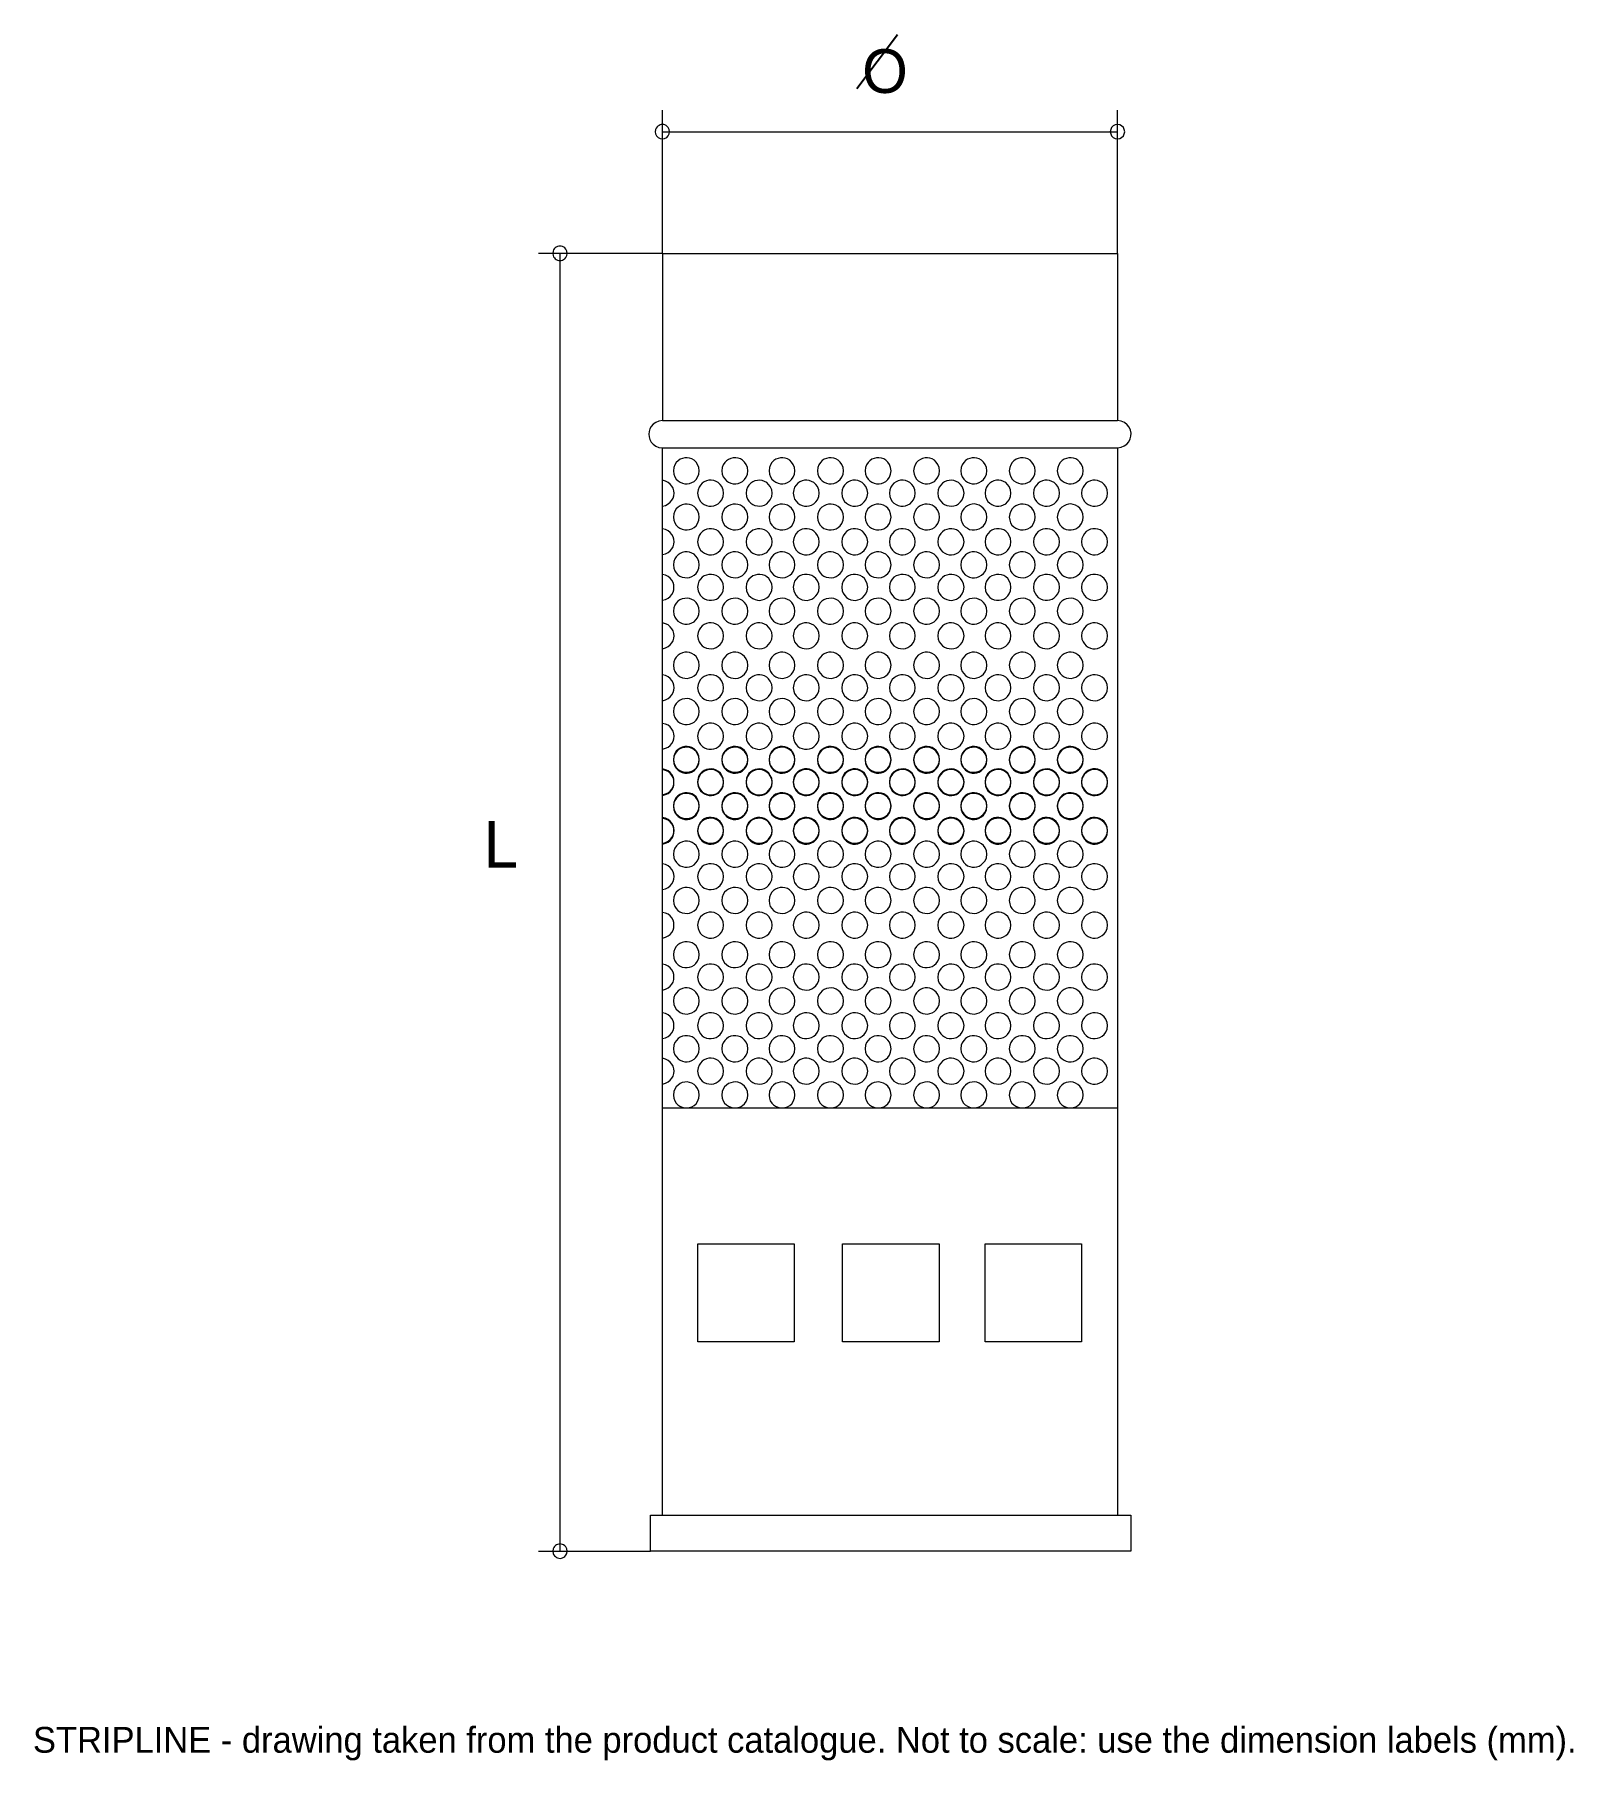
# Model space of a CAD drawing. Extents: x 0 to 239, y -13 to 254.
import ezdxf

# ---------------------------------------------------------------- set-up
doc = ezdxf.new("R2010")
doc.units = 0
for name, color, linetype in [('GEOMETRY', 7, 'Continuous'), ('NOTE', 1, 'Continuous'), ('TEXT', 7, 'Continuous')]:
    doc.layers.add(name, color=color, linetype=linetype)

msp = doc.modelspace()

# ---------------------------------------------------------------- texts
at = {"layer": 'NOTE'}
msp.add_text('STRIPLINE - drawing taken from the product catalogue. Not to scale: use the dimension labels (mm).', height=4, dxfattribs=at).set_placement((0, -12))
at = {"layer": 'TEXT'}
for s, height, p in [('O', 6.79, (128.57, 245.38)), ('L', 7.2, (69.87, 125.27))]:
    msp.add_text(s, height=height, dxfattribs=at).set_placement(p)

# ---------------------------------------------------------------- linework, layer by layer
at = {"layer": 'GEOMETRY', "lineweight": 25}
msp.add_lwpolyline([(127.71, 246.07), (134.04, 254.44)], dxfattribs=at)
at = {"layer": 'GEOMETRY', "lineweight": 13}
for points in [[(97.59, 220.51), (97.59, 242.73)], [(168.13, 220.51), (168.13, 242.73)], [(97.59, 239.37), (168.13, 239.37)], [(97.59, 220.51), (78.37, 220.51)], [(81.69, 220.51), (81.69, 19.24)], [(97.59, 220.51), (168.13, 220.51), (168.13, 194.57)], [(97.59, 220.51), (97.59, 194.57), (168.13, 194.57)]]:
    msp.add_lwpolyline(points, dxfattribs=at)
for points in [[(98.69, 239.37), (98.65, 239.73), (98.49, 240.03), (98.33, 240.2), (98.16, 240.33), (97.98, 240.42), (97.79, 240.48), (97.6, 240.5), (97.42, 240.48), (97.23, 240.44), (97.06, 240.36), (96.9, 240.25), (96.75, 240.11), (96.63, 239.94), (96.53, 239.73), (96.46, 239.37), (96.53, 239.04), (96.69, 238.74), (96.92, 238.47), (97.22, 238.31), (97.59, 238.27), (97.92, 238.31), (98.25, 238.47), (98.49, 238.74), (98.65, 239.04), (98.69, 239.37)], [(169.26, 239.37), (169.19, 239.73), (169.06, 240.03), (168.79, 240.27), (168.49, 240.43), (168.13, 240.5), (167.79, 240.43), (167.49, 240.27), (167.23, 240.03), (167.1, 239.73), (167.03, 239.37), (167.1, 239.04), (167.23, 238.74), (167.49, 238.47), (167.79, 238.31), (168.13, 238.27), (168.49, 238.31), (168.79, 238.47), (169.06, 238.74), (169.19, 239.04), (169.26, 239.37)], [(82.82, 220.51), (82.76, 220.84), (82.59, 221.18), (82.45, 221.34), (82.28, 221.47), (82.1, 221.56), (81.91, 221.61), (81.71, 221.62), (81.51, 221.6), (81.32, 221.55), (81.14, 221.47), (80.97, 221.35), (80.83, 221.21), (80.71, 221.04), (80.63, 220.84), (80.59, 220.51), (80.63, 220.18), (80.72, 219.98), (80.84, 219.81), (80.98, 219.66), (81.14, 219.55), (81.32, 219.46), (81.51, 219.41), (81.7, 219.39), (81.9, 219.41), (82.09, 219.46), (82.27, 219.55), (82.44, 219.68), (82.59, 219.85), (82.76, 220.18), (82.82, 220.51)], [(82.82, 19.24), (82.76, 19.61), (82.59, 19.91), (82.44, 20.08), (82.27, 20.21), (82.09, 20.3), (81.9, 20.35), (81.71, 20.37), (81.52, 20.35), (81.34, 20.3), (81.17, 20.22), (81, 20.11), (80.86, 19.97), (80.73, 19.8), (80.63, 19.61), (80.59, 19.24), (80.63, 18.91), (80.72, 18.71), (80.84, 18.54), (80.99, 18.4), (81.16, 18.28), (81.34, 18.2), (81.53, 18.15), (81.73, 18.13), (81.93, 18.15), (82.12, 18.2), (82.29, 18.3), (82.45, 18.43), (82.59, 18.61), (82.76, 18.91), (82.82, 19.24)]]:
    msp.add_lwpolyline(points, close=True, dxfattribs=at)
at = {"layer": 'GEOMETRY', "lineweight": 20}
for points in [[(97.59, 194.57), (97.02, 194.51), (96.56, 194.3), (96.17, 194.01), (95.87, 193.68), (95.66, 193.3), (95.53, 192.89), (95.49, 192.46), (95.53, 192.04), (95.66, 191.63), (95.87, 191.24), (96.17, 190.91), (96.56, 190.62), (97.02, 190.41), (97.59, 190.35)], [(97.59, 190.35), (168.13, 190.35), (168.7, 190.44), (169.19, 190.64), (169.59, 190.93), (169.9, 191.3), (170.11, 191.72), (170.23, 192.17), (170.24, 192.64), (170.15, 193.1), (169.95, 193.54), (169.65, 193.93), (169.23, 194.26), (168.69, 194.5), (168.13, 194.57)], [(168.13, 190.35), (168.13, 24.86), (170.22, 24.86), (170.22, 19.24), (95.73, 19.24), (95.73, 24.86), (97.59, 24.86), (97.59, 190.35)], [(97.59, 181.3), (98.09, 181.43), (98.48, 181.64), (98.81, 181.9), (99.06, 182.21), (99.24, 182.56), (99.35, 182.93), (99.39, 183.31), (99.35, 183.7), (99.25, 184.07), (99.06, 184.41), (98.81, 184.73), (98.49, 184.99), (98.09, 185.19), (97.59, 185.33)], [(97.59, 173.79), (98.09, 173.92), (98.49, 174.11), (98.81, 174.37), (99.06, 174.68), (99.24, 175.02), (99.35, 175.4), (99.39, 175.79), (99.35, 176.18), (99.24, 176.56), (99.06, 176.91), (98.81, 177.22), (98.48, 177.48), (98.09, 177.68), (97.59, 177.78)], [(97.59, 166.74), (98.09, 166.84), (98.48, 167.03), (98.81, 167.29), (99.06, 167.6), (99.24, 167.96), (99.35, 168.33), (99.38, 168.72), (99.35, 169.11), (99.24, 169.49), (99.06, 169.84), (98.81, 170.15), (98.48, 170.41), (98.09, 170.59), (97.59, 170.73)], [(97.59, 159.19), (98.09, 159.32), (98.49, 159.52), (98.81, 159.79), (99.06, 160.1), (99.25, 160.44), (99.35, 160.82), (99.39, 161.2), (99.35, 161.58), (99.24, 161.95), (99.06, 162.3), (98.81, 162.61), (98.49, 162.88), (98.09, 163.08), (97.59, 163.21)], [(97.59, 151.14), (98.09, 151.27), (98.49, 151.48), (98.81, 151.74), (99.06, 152.05), (99.25, 152.4), (99.35, 152.77), (99.39, 153.15), (99.35, 153.53), (99.25, 153.9), (99.06, 154.25), (98.81, 154.56), (98.49, 154.82), (98.09, 155.03), (97.59, 155.16)], [(97.59, 143.62), (98.09, 143.76), (98.49, 143.95), (98.81, 144.2), (99.06, 144.51), (99.24, 144.86), (99.35, 145.24), (99.39, 145.62), (99.35, 146.01), (99.24, 146.39), (99.06, 146.74), (98.81, 147.06), (98.48, 147.32), (98.09, 147.52), (97.59, 147.61)], [(97.59, 136.54), (98.09, 136.67), (98.48, 136.87), (98.81, 137.13), (99.06, 137.44), (99.24, 137.79), (99.35, 138.17), (99.38, 138.56), (99.35, 138.95), (99.24, 139.33), (99.06, 139.68), (98.81, 139.99), (98.48, 140.24), (98.09, 140.43), (97.59, 140.56)], [(97.59, 136.44), (98.09, 136.57), (98.48, 136.76), (98.81, 137.02), (99.06, 137.33), (99.24, 137.68), (99.35, 138.05), (99.38, 138.44), (99.35, 138.83), (99.24, 139.21), (99.06, 139.56), (98.81, 139.88), (98.48, 140.14), (98.09, 140.33), (97.59, 140.43)], [(97.59, 129.02), (98.09, 129.16), (98.49, 129.36), (98.81, 129.62), (99.07, 129.94), (99.25, 130.28), (99.35, 130.65), (99.39, 131.03), (99.35, 131.42), (99.25, 131.79), (99.07, 132.13), (98.81, 132.45), (98.49, 132.71), (98.09, 132.92), (97.59, 133.05)], [(97.59, 128.89), (98.09, 129.02), (98.48, 129.22), (98.81, 129.48), (99.06, 129.79), (99.24, 130.14), (99.35, 130.52), (99.38, 130.91), (99.35, 131.3), (99.24, 131.68), (99.06, 132.03), (98.81, 132.34), (98.48, 132.59), (98.09, 132.78), (97.59, 132.91)], [(97.59, 121.84), (98.09, 121.97), (98.49, 122.18), (98.81, 122.44), (99.06, 122.75), (99.25, 123.1), (99.35, 123.47), (99.39, 123.85), (99.35, 124.23), (99.25, 124.6), (99.06, 124.95), (98.81, 125.26), (98.49, 125.53), (98.09, 125.73), (97.59, 125.86)], [(97.59, 114.32), (98.09, 114.46), (98.48, 114.65), (98.81, 114.9), (99.06, 115.21), (99.24, 115.56), (99.35, 115.94), (99.38, 116.33), (99.35, 116.72), (99.24, 117.1), (99.06, 117.45), (98.81, 117.76), (98.48, 118.02), (98.09, 118.21), (97.59, 118.31)], [(97.59, 106.27), (98.09, 106.41), (98.48, 106.6), (98.81, 106.85), (99.06, 107.16), (99.24, 107.51), (99.35, 107.89), (99.38, 108.28), (99.35, 108.67), (99.24, 109.05), (99.06, 109.4), (98.81, 109.71), (98.48, 109.97), (98.09, 110.17), (97.59, 110.27)], [(97.59, 98.73), (98.09, 98.86), (98.48, 99.06), (98.81, 99.32), (99.06, 99.63), (99.24, 99.98), (99.35, 100.36), (99.38, 100.75), (99.35, 101.14), (99.24, 101.51), (99.06, 101.86), (98.81, 102.17), (98.48, 102.43), (98.09, 102.62), (97.59, 102.75)], [(97.59, 91.68), (98.09, 91.81), (98.49, 92.01), (98.81, 92.28), (99.06, 92.59), (99.25, 92.93), (99.35, 93.31), (99.39, 93.69), (99.35, 94.07), (99.25, 94.44), (99.06, 94.79), (98.81, 95.1), (98.49, 95.36), (98.09, 95.57), (97.59, 95.7)], [(97.59, 88.02), (168.13, 88.02)], [(97.59, 24.86), (168.13, 24.86)], [(78.37, 19.24), (95.72, 19.24)]]:
    msp.add_lwpolyline(points, dxfattribs=at)
for points in [[(103.31, 186.79), (103.24, 187.32), (103.04, 187.79), (102.8, 188.15), (102.5, 188.43), (102.17, 188.63), (101.81, 188.76), (101.43, 188.82), (101.05, 188.8), (100.68, 188.72), (100.33, 188.57), (100.01, 188.35), (99.73, 188.07), (99.51, 187.73), (99.35, 187.32), (99.29, 186.79), (99.35, 186.26), (99.51, 185.85), (99.74, 185.51), (100.01, 185.23), (100.33, 185.01), (100.69, 184.86), (101.06, 184.78), (101.43, 184.76), (101.81, 184.82), (102.17, 184.95), (102.5, 185.15), (102.8, 185.43), (103.04, 185.79), (103.24, 186.26), (103.31, 186.79)], [(110.83, 186.79), (110.76, 187.32), (110.56, 187.79), (110.31, 188.15), (110.02, 188.43), (109.68, 188.63), (109.33, 188.76), (108.95, 188.82), (108.57, 188.8), (108.2, 188.72), (107.85, 188.56), (107.53, 188.34), (107.25, 188.06), (107.03, 187.72), (106.87, 187.32), (106.8, 186.79), (106.87, 186.26), (107.03, 185.86), (107.25, 185.52), (107.53, 185.24), (107.85, 185.02), (108.2, 184.87), (108.57, 184.78), (108.95, 184.76), (109.33, 184.82), (109.69, 184.95), (110.02, 185.15), (110.31, 185.43), (110.56, 185.79), (110.76, 186.26), (110.83, 186.79)], [(118.14, 186.79), (118.08, 187.32), (117.88, 187.79), (117.62, 188.14), (117.32, 188.42), (116.99, 188.63), (116.63, 188.76), (116.25, 188.82), (115.88, 188.81), (115.51, 188.72), (115.16, 188.58), (114.84, 188.36), (114.57, 188.08), (114.34, 187.73), (114.18, 187.32), (114.12, 186.79), (114.18, 186.26), (114.34, 185.85), (114.57, 185.5), (114.84, 185.22), (115.16, 185), (115.51, 184.86), (115.88, 184.77), (116.25, 184.76), (116.63, 184.82), (116.99, 184.95), (117.32, 185.16), (117.62, 185.44), (117.88, 185.79), (118.08, 186.26), (118.14, 186.79)], [(125.66, 186.79), (125.59, 187.32), (125.39, 187.79), (125.14, 188.14), (124.84, 188.42), (124.5, 188.63), (124.14, 188.76), (123.77, 188.82), (123.39, 188.81), (123.03, 188.72), (122.68, 188.58), (122.36, 188.36), (122.08, 188.08), (121.86, 187.73), (121.7, 187.32), (121.63, 186.79), (121.7, 186.26), (121.86, 185.85), (122.08, 185.5), (122.36, 185.22), (122.68, 185), (123.03, 184.85), (123.39, 184.77), (123.77, 184.76), (124.15, 184.82), (124.51, 184.95), (124.84, 185.16), (125.14, 185.44), (125.39, 185.79), (125.59, 186.26), (125.66, 186.79)], [(133.04, 186.79), (132.97, 187.32), (132.77, 187.79), (132.53, 188.15), (132.23, 188.43), (131.9, 188.63), (131.54, 188.76), (131.16, 188.82), (130.79, 188.8), (130.42, 188.72), (130.07, 188.57), (129.75, 188.35), (129.47, 188.07), (129.24, 187.73), (129.08, 187.32), (129.02, 186.79), (129.08, 186.26), (129.25, 185.85), (129.47, 185.51), (129.75, 185.23), (130.07, 185.01), (130.42, 184.86), (130.79, 184.78), (131.17, 184.76), (131.54, 184.82), (131.9, 184.95), (132.23, 185.15), (132.53, 185.43), (132.77, 185.79), (132.97, 186.26), (133.04, 186.79)], [(140.56, 186.79), (140.49, 187.32), (140.29, 187.79), (140.04, 188.15), (139.75, 188.43), (139.42, 188.63), (139.06, 188.76), (138.68, 188.82), (138.3, 188.8), (137.93, 188.72), (137.58, 188.56), (137.26, 188.35), (136.99, 188.07), (136.76, 187.72), (136.6, 187.32), (136.53, 186.79), (136.6, 186.26), (136.76, 185.86), (136.98, 185.51), (137.26, 185.23), (137.58, 185.02), (137.93, 184.86), (138.3, 184.78), (138.68, 184.76), (139.06, 184.82), (139.42, 184.95), (139.75, 185.15), (140.04, 185.43), (140.29, 185.79), (140.49, 186.26), (140.56, 186.79)], [(147.87, 186.79), (147.81, 187.32), (147.61, 187.79), (147.35, 188.14), (147.05, 188.42), (146.72, 188.63), (146.36, 188.76), (145.99, 188.82), (145.62, 188.81), (145.25, 188.72), (144.91, 188.57), (144.59, 188.36), (144.31, 188.08), (144.08, 187.73), (143.91, 187.32), (143.85, 186.79), (143.91, 186.26), (144.08, 185.85), (144.31, 185.5), (144.59, 185.22), (144.91, 185), (145.25, 184.86), (145.62, 184.77), (145.99, 184.76), (146.36, 184.82), (146.72, 184.95), (147.05, 185.16), (147.35, 185.44), (147.61, 185.79), (147.81, 186.26), (147.87, 186.79)], [(155.39, 186.79), (155.32, 187.32), (155.12, 187.79), (154.88, 188.15), (154.58, 188.43), (154.25, 188.63), (153.89, 188.76), (153.51, 188.82), (153.13, 188.8), (152.76, 188.72), (152.41, 188.57), (152.09, 188.35), (151.81, 188.07), (151.59, 187.73), (151.43, 187.32), (151.37, 186.79), (151.43, 186.26), (151.59, 185.85), (151.82, 185.51), (152.09, 185.23), (152.41, 185.01), (152.77, 184.86), (153.14, 184.78), (153.51, 184.76), (153.89, 184.82), (154.25, 184.95), (154.58, 185.15), (154.88, 185.43), (155.12, 185.79), (155.32, 186.26), (155.39, 186.79)], [(162.84, 186.79), (162.77, 187.32), (162.57, 187.79), (162.32, 188.14), (162.02, 188.42), (161.68, 188.63), (161.32, 188.76), (160.95, 188.82), (160.58, 188.81), (160.22, 188.72), (159.87, 188.57), (159.56, 188.36), (159.28, 188.08), (159.05, 187.73), (158.88, 187.32), (158.81, 186.79), (158.88, 186.26), (159.05, 185.85), (159.28, 185.5), (159.56, 185.22), (159.87, 185), (160.22, 184.85), (160.58, 184.77), (160.96, 184.76), (161.33, 184.82), (161.68, 184.95), (162.02, 185.16), (162.32, 185.44), (162.57, 185.79), (162.77, 186.26), (162.84, 186.79)], [(107.07, 183.3), (107, 183.83), (106.8, 184.33), (106.54, 184.68), (106.24, 184.95), (105.9, 185.15), (105.54, 185.27), (105.17, 185.32), (104.79, 185.31), (104.43, 185.22), (104.08, 185.07), (103.76, 184.86), (103.49, 184.58), (103.27, 184.23), (103.11, 183.83), (103.04, 183.3), (103.11, 182.8), (103.27, 182.4), (103.49, 182.05), (103.76, 181.77), (104.08, 181.56), (104.43, 181.41), (104.79, 181.32), (105.17, 181.31), (105.55, 181.36), (105.91, 181.49), (106.24, 181.68), (106.55, 181.95), (106.8, 182.3), (107, 182.8), (107.07, 183.3)], [(114.62, 183.3), (114.55, 183.83), (114.32, 184.33), (114.06, 184.68), (113.76, 184.95), (113.42, 185.15), (113.06, 185.27), (112.69, 185.32), (112.31, 185.3), (111.94, 185.22), (111.59, 185.06), (111.28, 184.85), (111, 184.57), (110.78, 184.23), (110.63, 183.83), (110.56, 183.3), (110.63, 182.8), (110.78, 182.4), (111, 182.06), (111.28, 181.78), (111.59, 181.56), (111.94, 181.41), (112.31, 181.33), (112.69, 181.31), (113.06, 181.36), (113.42, 181.48), (113.76, 181.68), (114.06, 181.95), (114.32, 182.3), (114.55, 182.8), (114.62, 183.3)], [(121.9, 183.3), (121.83, 183.83), (121.63, 184.33), (121.37, 184.68), (121.05, 184.95), (120.71, 185.15), (120.35, 185.27), (119.97, 185.33), (119.6, 185.31), (119.23, 185.22), (118.89, 185.07), (118.58, 184.85), (118.31, 184.57), (118.09, 184.23), (117.94, 183.83), (117.88, 183.3), (117.94, 182.8), (118.09, 182.4), (118.31, 182.06), (118.58, 181.78), (118.89, 181.56), (119.23, 181.41), (119.6, 181.32), (119.97, 181.31), (120.35, 181.36), (120.71, 181.48), (121.06, 181.68), (121.37, 181.95), (121.63, 182.3), (121.83, 182.8), (121.9, 183.3)], [(129.42, 183.3), (129.35, 183.83), (129.15, 184.33), (128.88, 184.68), (128.57, 184.95), (128.23, 185.15), (127.87, 185.27), (127.5, 185.33), (127.13, 185.31), (126.77, 185.22), (126.43, 185.07), (126.11, 184.86), (125.84, 184.58), (125.62, 184.23), (125.46, 183.83), (125.39, 183.3), (125.46, 182.8), (125.62, 182.4), (125.84, 182.05), (126.11, 181.77), (126.42, 181.56), (126.77, 181.41), (127.13, 181.32), (127.5, 181.31), (127.87, 181.36), (128.23, 181.48), (128.57, 181.68), (128.88, 181.95), (129.15, 182.3), (129.35, 182.8), (129.42, 183.3)], [(136.8, 183.3), (136.73, 183.83), (136.53, 184.33), (136.28, 184.68), (135.97, 184.95), (135.64, 185.15), (135.27, 185.27), (134.9, 185.32), (134.52, 185.31), (134.16, 185.22), (133.81, 185.07), (133.49, 184.86), (133.22, 184.58), (133, 184.23), (132.84, 183.83), (132.78, 183.3), (132.84, 182.8), (133, 182.4), (133.22, 182.05), (133.49, 181.77), (133.81, 181.56), (134.16, 181.41), (134.53, 181.32), (134.9, 181.31), (135.28, 181.36), (135.64, 181.49), (135.98, 181.68), (136.28, 181.95), (136.53, 182.3), (136.73, 182.8), (136.8, 183.3)], [(144.35, 183.3), (144.25, 183.83), (144.05, 184.33), (143.79, 184.68), (143.49, 184.95), (143.15, 185.15), (142.79, 185.27), (142.42, 185.32), (142.04, 185.3), (141.67, 185.22), (141.32, 185.06), (141.01, 184.85), (140.73, 184.57), (140.51, 184.23), (140.36, 183.83), (140.29, 183.3), (140.36, 182.8), (140.51, 182.4), (140.73, 182.06), (141.01, 181.78), (141.32, 181.57), (141.67, 181.41), (142.04, 181.33), (142.42, 181.31), (142.79, 181.36), (143.16, 181.48), (143.49, 181.68), (143.79, 181.95), (144.05, 182.3), (144.25, 182.8), (144.35, 183.3)], [(151.63, 183.3), (151.57, 183.83), (151.37, 184.33), (151.11, 184.68), (150.81, 184.95), (150.47, 185.14), (150.11, 185.27), (149.73, 185.32), (149.36, 185.31), (148.99, 185.22), (148.64, 185.07), (148.33, 184.86), (148.05, 184.58), (147.83, 184.23), (147.67, 183.83), (147.61, 183.3), (147.67, 182.8), (147.83, 182.39), (148.05, 182.05), (148.33, 181.77), (148.64, 181.56), (148.99, 181.41), (149.36, 181.32), (149.74, 181.31), (150.11, 181.36), (150.47, 181.49), (150.81, 181.68), (151.11, 181.95), (151.37, 182.3), (151.57, 182.8), (151.63, 183.3)], [(159.15, 183.3), (159.08, 183.83), (158.88, 184.33), (158.62, 184.68), (158.32, 184.95), (157.98, 185.15), (157.62, 185.27), (157.25, 185.32), (156.87, 185.31), (156.51, 185.22), (156.16, 185.07), (155.84, 184.86), (155.57, 184.58), (155.35, 184.23), (155.19, 183.83), (155.12, 183.3), (155.19, 182.8), (155.35, 182.4), (155.57, 182.05), (155.84, 181.77), (156.16, 181.56), (156.51, 181.41), (156.88, 181.32), (157.25, 181.31), (157.63, 181.36), (157.99, 181.49), (158.32, 181.68), (158.63, 181.95), (158.88, 182.3), (159.08, 182.8), (159.15, 183.3)], [(166.6, 183.3), (166.53, 183.83), (166.33, 184.33), (166.06, 184.68), (165.76, 184.95), (165.42, 185.15), (165.06, 185.27), (164.68, 185.33), (164.31, 185.31), (163.95, 185.23), (163.61, 185.07), (163.29, 184.86), (163.02, 184.58), (162.8, 184.23), (162.64, 183.83), (162.57, 183.3), (162.64, 182.8), (162.8, 182.4), (163.02, 182.05), (163.29, 181.77), (163.6, 181.56), (163.95, 181.41), (164.31, 181.32), (164.68, 181.31), (165.05, 181.36), (165.41, 181.48), (165.76, 181.68), (166.06, 181.95), (166.33, 182.3), (166.53, 182.8), (166.6, 183.3)], [(103.31, 179.61), (103.24, 180.14), (103.04, 180.64), (102.79, 180.98), (102.49, 181.26), (102.15, 181.45), (101.79, 181.58), (101.42, 181.63), (101.04, 181.62), (100.67, 181.53), (100.32, 181.38), (100.01, 181.17), (99.73, 180.89), (99.51, 180.54), (99.35, 180.14), (99.29, 179.61), (99.35, 179.11), (99.49, 178.71), (99.7, 178.37), (99.98, 178.09), (100.3, 177.87), (100.66, 177.72), (101.04, 177.64), (101.42, 177.62), (101.81, 177.67), (102.17, 177.8), (102.51, 177.99), (102.81, 178.26), (103.04, 178.61), (103.24, 179.11), (103.31, 179.61)], [(110.83, 179.61), (110.76, 180.14), (110.56, 180.64), (110.3, 180.99), (110, 181.26), (109.67, 181.46), (109.3, 181.58), (108.93, 181.63), (108.55, 181.61), (108.18, 181.53), (107.84, 181.37), (107.52, 181.16), (107.24, 180.88), (107.02, 180.54), (106.87, 180.14), (106.8, 179.61), (106.87, 179.11), (107.01, 178.71), (107.23, 178.37), (107.5, 178.09), (107.82, 177.87), (108.18, 177.72), (108.55, 177.63), (108.94, 177.62), (109.32, 177.67), (109.69, 177.79), (110.02, 177.99), (110.32, 178.26), (110.56, 178.61), (110.76, 179.11), (110.83, 179.61)], [(118.14, 179.61), (118.08, 180.14), (117.88, 180.64), (117.61, 180.99), (117.3, 181.26), (116.96, 181.46), (116.59, 181.58), (116.22, 181.63), (115.84, 181.62), (115.47, 181.53), (115.13, 181.38), (114.82, 181.16), (114.55, 180.88), (114.33, 180.54), (114.18, 180.14), (114.12, 179.61), (114.18, 179.11), (114.32, 178.7), (114.54, 178.36), (114.81, 178.08), (115.13, 177.86), (115.48, 177.72), (115.85, 177.63), (116.24, 177.62), (116.62, 177.67), (116.99, 177.8), (117.33, 178), (117.63, 178.27), (117.88, 178.61), (118.08, 179.11), (118.14, 179.61)], [(125.66, 179.61), (125.59, 180.14), (125.39, 180.64), (125.13, 180.99), (124.82, 181.26), (124.47, 181.46), (124.11, 181.58), (123.73, 181.63), (123.36, 181.62), (122.99, 181.53), (122.65, 181.38), (122.33, 181.16), (122.07, 180.88), (121.85, 180.54), (121.7, 180.14), (121.63, 179.61), (121.7, 179.11), (121.84, 178.7), (122.05, 178.36), (122.32, 178.08), (122.64, 177.86), (123, 177.72), (123.37, 177.63), (123.76, 177.62), (124.14, 177.67), (124.51, 177.8), (124.85, 178), (125.15, 178.27), (125.39, 178.61), (125.59, 179.11), (125.66, 179.61)], [(133.04, 179.61), (132.97, 180.14), (132.77, 180.64), (132.52, 180.98), (132.22, 181.26), (131.88, 181.45), (131.52, 181.58), (131.15, 181.63), (130.77, 181.62), (130.4, 181.53), (130.06, 181.38), (129.74, 181.17), (129.46, 180.89), (129.24, 180.54), (129.08, 180.14), (129.02, 179.61), (129.08, 179.11), (129.22, 178.71), (129.44, 178.37), (129.71, 178.09), (130.03, 177.87), (130.39, 177.72), (130.77, 177.64), (131.16, 177.62), (131.54, 177.67), (131.91, 177.8), (132.24, 177.99), (132.54, 178.26), (132.77, 178.61), (132.97, 179.11), (133.04, 179.61)], [(140.56, 179.61), (140.49, 180.14), (140.29, 180.64), (140.04, 180.99), (139.73, 181.26), (139.4, 181.46), (139.03, 181.58), (138.66, 181.63), (138.28, 181.62), (137.91, 181.53), (137.57, 181.38), (137.25, 181.16), (136.98, 180.88), (136.76, 180.54), (136.6, 180.14), (136.53, 179.61), (136.6, 179.11), (136.74, 178.71), (136.96, 178.37), (137.23, 178.09), (137.55, 177.87), (137.91, 177.72), (138.29, 177.63), (138.67, 177.62), (139.05, 177.67), (139.42, 177.79), (139.76, 177.99), (140.05, 178.26), (140.29, 178.61), (140.49, 179.11), (140.56, 179.61)], [(147.87, 179.61), (147.81, 180.14), (147.61, 180.64), (147.34, 180.99), (147.03, 181.26), (146.69, 181.46), (146.33, 181.58), (145.96, 181.64), (145.59, 181.62), (145.22, 181.53), (144.88, 181.38), (144.57, 181.17), (144.3, 180.88), (144.08, 180.54), (143.91, 180.14), (143.85, 179.61), (143.91, 179.11), (144.06, 178.7), (144.28, 178.36), (144.55, 178.08), (144.87, 177.87), (145.22, 177.71), (145.59, 177.63), (145.97, 177.62), (146.35, 177.67), (146.72, 177.79), (147.05, 177.99), (147.36, 178.26), (147.61, 178.61), (147.81, 179.11), (147.87, 179.61)], [(155.39, 179.61), (155.32, 180.14), (155.12, 180.64), (154.87, 180.98), (154.57, 181.26), (154.23, 181.45), (153.87, 181.58), (153.5, 181.63), (153.12, 181.62), (152.75, 181.53), (152.4, 181.38), (152.09, 181.17), (151.81, 180.89), (151.59, 180.54), (151.43, 180.14), (151.37, 179.61), (151.43, 179.11), (151.57, 178.71), (151.78, 178.37), (152.06, 178.09), (152.38, 177.87), (152.74, 177.72), (153.12, 177.64), (153.5, 177.62), (153.89, 177.67), (154.26, 177.8), (154.59, 177.99), (154.89, 178.26), (155.12, 178.61), (155.32, 179.11), (155.39, 179.61)], [(162.84, 179.61), (162.77, 180.14), (162.57, 180.64), (162.3, 180.99), (161.99, 181.26), (161.65, 181.46), (161.29, 181.58), (160.92, 181.64), (160.55, 181.62), (160.19, 181.53), (159.85, 181.38), (159.53, 181.16), (159.26, 180.88), (159.04, 180.54), (158.88, 180.14), (158.81, 179.61), (158.88, 179.11), (159.03, 178.7), (159.25, 178.36), (159.52, 178.08), (159.84, 177.86), (160.19, 177.71), (160.56, 177.63), (160.94, 177.62), (161.32, 177.67), (161.68, 177.79), (162.02, 177.99), (162.32, 178.26), (162.57, 178.61), (162.77, 179.11), (162.84, 179.61)], [(107.07, 175.78), (107, 176.31), (106.8, 176.78), (106.56, 177.13), (106.27, 177.41), (105.94, 177.61), (105.58, 177.75), (105.21, 177.81), (104.84, 177.8), (104.47, 177.72), (104.11, 177.57), (103.79, 177.36), (103.51, 177.08), (103.28, 176.73), (103.11, 176.31), (103.04, 175.78), (103.11, 175.25), (103.28, 174.85), (103.5, 174.5), (103.78, 174.22), (104.1, 174.01), (104.45, 173.86), (104.81, 173.77), (105.18, 173.76), (105.55, 173.82), (105.91, 173.95), (106.25, 174.15), (106.55, 174.43), (106.8, 174.78), (107, 175.25), (107.07, 175.78)], [(114.62, 175.78), (114.55, 176.31), (114.32, 176.78), (114.07, 177.14), (113.77, 177.42), (113.44, 177.63), (113.08, 177.76), (112.71, 177.81), (112.33, 177.79), (111.96, 177.71), (111.61, 177.56), (111.29, 177.34), (111.01, 177.06), (110.79, 176.72), (110.63, 176.31), (110.56, 175.78), (110.63, 175.25), (110.79, 174.85), (111.02, 174.51), (111.3, 174.23), (111.62, 174.01), (111.96, 173.86), (112.33, 173.78), (112.7, 173.76), (113.07, 173.81), (113.42, 173.94), (113.76, 174.14), (114.06, 174.42), (114.32, 174.78), (114.55, 175.25), (114.62, 175.78)], [(121.9, 175.78), (121.83, 176.31), (121.63, 176.78), (121.38, 177.14), (121.08, 177.42), (120.74, 177.62), (120.38, 177.75), (120.01, 177.81), (119.63, 177.8), (119.26, 177.72), (118.92, 177.57), (118.6, 177.35), (118.32, 177.07), (118.1, 176.72), (117.94, 176.31), (117.88, 175.78), (117.94, 175.25), (118.1, 174.85), (118.32, 174.5), (118.6, 174.22), (118.91, 174.01), (119.26, 173.86), (119.63, 173.78), (120.01, 173.77), (120.38, 173.82), (120.74, 173.95), (121.08, 174.15), (121.38, 174.43), (121.63, 174.78), (121.83, 175.25), (121.9, 175.78)], [(129.42, 175.78), (129.35, 176.31), (129.15, 176.78), (128.89, 177.14), (128.59, 177.42), (128.26, 177.62), (127.9, 177.75), (127.53, 177.81), (127.16, 177.8), (126.79, 177.72), (126.45, 177.57), (126.13, 177.35), (125.85, 177.07), (125.63, 176.72), (125.46, 176.31), (125.39, 175.78), (125.46, 175.25), (125.63, 174.84), (125.86, 174.5), (126.14, 174.22), (126.45, 174.01), (126.79, 173.86), (127.15, 173.77), (127.52, 173.76), (127.89, 173.82), (128.24, 173.95), (128.58, 174.15), (128.88, 174.43), (129.15, 174.78), (129.35, 175.25), (129.42, 175.78)], [(136.8, 175.78), (136.73, 176.31), (136.53, 176.78), (136.29, 177.13), (136, 177.41), (135.67, 177.61), (135.32, 177.75), (134.94, 177.81), (134.57, 177.8), (134.2, 177.72), (133.85, 177.57), (133.52, 177.36), (133.24, 177.08), (133.01, 176.73), (132.84, 176.31), (132.78, 175.78), (132.84, 175.25), (133.01, 174.85), (133.24, 174.5), (133.51, 174.22), (133.83, 174.01), (134.18, 173.86), (134.54, 173.77), (134.92, 173.76), (135.29, 173.82), (135.64, 173.95), (135.98, 174.15), (136.28, 174.43), (136.53, 174.78), (136.73, 175.25), (136.8, 175.78)], [(144.35, 175.78), (144.25, 176.31), (144.05, 176.78), (143.8, 177.14), (143.5, 177.42), (143.17, 177.63), (142.81, 177.76), (142.44, 177.81), (142.06, 177.79), (141.69, 177.71), (141.34, 177.56), (141.02, 177.34), (140.75, 177.06), (140.52, 176.72), (140.36, 176.31), (140.29, 175.78), (140.36, 175.25), (140.53, 174.85), (140.75, 174.51), (141.03, 174.23), (141.35, 174.02), (141.69, 173.86), (142.06, 173.78), (142.43, 173.76), (142.8, 173.81), (143.16, 173.94), (143.49, 174.14), (143.79, 174.42), (144.05, 174.78), (144.25, 175.25), (144.35, 175.78)], [(151.63, 175.78), (151.57, 176.31), (151.37, 176.78), (151.13, 177.13), (150.83, 177.41), (150.51, 177.61), (150.15, 177.75), (149.78, 177.81), (149.4, 177.8), (149.03, 177.72), (148.68, 177.57), (148.36, 177.36), (148.07, 177.08), (147.84, 176.73), (147.67, 176.31), (147.61, 175.78), (147.67, 175.25), (147.84, 174.85), (148.07, 174.5), (148.35, 174.22), (148.66, 174.01), (149.01, 173.86), (149.38, 173.77), (149.75, 173.76), (150.12, 173.82), (150.48, 173.95), (150.81, 174.15), (151.11, 174.43), (151.37, 174.78), (151.57, 175.25), (151.63, 175.78)], [(159.15, 175.78), (159.08, 176.31), (158.88, 176.78), (158.64, 177.13), (158.35, 177.41), (158.02, 177.61), (157.66, 177.75), (157.29, 177.81), (156.92, 177.8), (156.55, 177.72), (156.19, 177.57), (155.87, 177.36), (155.59, 177.08), (155.36, 176.73), (155.19, 176.31), (155.12, 175.78), (155.19, 175.25), (155.36, 174.85), (155.58, 174.5), (155.86, 174.22), (156.18, 174.01), (156.53, 173.86), (156.89, 173.77), (157.26, 173.76), (157.63, 173.82), (157.99, 173.95), (158.33, 174.15), (158.63, 174.43), (158.88, 174.78), (159.08, 175.25), (159.15, 175.78)], [(166.6, 175.78), (166.53, 176.31), (166.33, 176.78), (166.07, 177.14), (165.77, 177.42), (165.44, 177.62), (165.08, 177.75), (164.71, 177.81), (164.34, 177.8), (163.97, 177.72), (163.63, 177.57), (163.31, 177.35), (163.04, 177.07), (162.81, 176.72), (162.64, 176.31), (162.57, 175.78), (162.64, 175.25), (162.81, 174.84), (163.04, 174.5), (163.32, 174.22), (163.63, 174.01), (163.97, 173.86), (164.33, 173.77), (164.7, 173.76), (165.07, 173.82), (165.43, 173.95), (165.76, 174.15), (166.07, 174.43), (166.33, 174.78), (166.53, 175.25), (166.6, 175.78)], [(103.31, 172.19), (103.24, 172.72), (103.04, 173.22), (102.79, 173.57), (102.49, 173.84), (102.15, 174.04), (101.79, 174.16), (101.42, 174.22), (101.04, 174.2), (100.67, 174.12), (100.32, 173.97), (100.01, 173.75), (99.73, 173.47), (99.51, 173.13), (99.35, 172.72), (99.29, 172.19), (99.35, 171.69), (99.49, 171.29), (99.7, 170.95), (99.98, 170.67), (100.3, 170.46), (100.66, 170.3), (101.04, 170.22), (101.42, 170.2), (101.81, 170.26), (102.17, 170.38), (102.51, 170.58), (102.81, 170.85), (103.04, 171.19), (103.24, 171.69), (103.31, 172.19)], [(110.83, 172.19), (110.76, 172.72), (110.56, 173.22), (110.3, 173.57), (110, 173.85), (109.67, 174.04), (109.31, 174.17), (108.93, 174.22), (108.55, 174.2), (108.18, 174.11), (107.83, 173.96), (107.52, 173.74), (107.24, 173.46), (107.02, 173.12), (106.87, 172.72), (106.8, 172.19), (106.87, 171.69), (107.01, 171.29), (107.23, 170.95), (107.5, 170.67), (107.82, 170.46), (108.18, 170.3), (108.55, 170.22), (108.94, 170.2), (109.32, 170.25), (109.69, 170.38), (110.02, 170.57), (110.32, 170.84), (110.56, 171.19), (110.76, 171.69), (110.83, 172.19)], [(118.14, 172.19), (118.08, 172.72), (117.88, 173.22), (117.61, 173.57), (117.3, 173.84), (116.96, 174.04), (116.59, 174.16), (116.22, 174.22), (115.84, 174.2), (115.47, 174.11), (115.13, 173.96), (114.82, 173.74), (114.55, 173.46), (114.33, 173.12), (114.18, 172.72), (114.12, 172.19), (114.18, 171.69), (114.32, 171.29), (114.53, 170.94), (114.81, 170.66), (115.12, 170.45), (115.48, 170.3), (115.85, 170.22), (116.24, 170.2), (116.62, 170.26), (116.99, 170.38), (117.33, 170.58), (117.63, 170.85), (117.88, 171.19), (118.08, 171.69), (118.14, 172.19)], [(125.66, 172.19), (125.59, 172.72), (125.39, 173.22), (125.13, 173.57), (124.82, 173.84), (124.47, 174.04), (124.11, 174.16), (123.73, 174.22), (123.36, 174.2), (122.99, 174.11), (122.65, 173.96), (122.33, 173.75), (122.07, 173.47), (121.85, 173.12), (121.7, 172.72), (121.63, 172.19), (121.7, 171.69), (121.84, 171.29), (122.05, 170.94), (122.32, 170.66), (122.64, 170.45), (123, 170.3), (123.37, 170.22), (123.76, 170.2), (124.14, 170.26), (124.51, 170.38), (124.85, 170.58), (125.15, 170.85), (125.39, 171.19), (125.59, 171.69), (125.66, 172.19)], [(133.04, 172.19), (132.97, 172.72), (132.77, 173.22), (132.52, 173.57), (132.22, 173.84), (131.88, 174.04), (131.52, 174.16), (131.15, 174.22), (130.77, 174.2), (130.4, 174.12), (130.06, 173.97), (129.74, 173.75), (129.46, 173.47), (129.24, 173.13), (129.08, 172.72), (129.02, 172.19), (129.08, 171.69), (129.22, 171.29), (129.44, 170.95), (129.71, 170.67), (130.03, 170.46), (130.39, 170.3), (130.77, 170.22), (131.15, 170.2), (131.54, 170.26), (131.91, 170.38), (132.24, 170.58), (132.54, 170.85), (132.77, 171.19), (132.97, 171.69), (133.04, 172.19)], [(140.56, 172.19), (140.49, 172.72), (140.29, 173.22), (140.04, 173.57), (139.73, 173.84), (139.4, 174.04), (139.04, 174.16), (138.66, 174.22), (138.28, 174.2), (137.91, 174.11), (137.57, 173.96), (137.25, 173.74), (136.98, 173.46), (136.75, 173.12), (136.6, 172.72), (136.53, 172.19), (136.6, 171.69), (136.74, 171.29), (136.96, 170.95), (137.23, 170.67), (137.55, 170.46), (137.91, 170.3), (138.29, 170.22), (138.67, 170.2), (139.05, 170.25), (139.42, 170.38), (139.75, 170.57), (140.05, 170.84), (140.29, 171.19), (140.49, 171.69), (140.56, 172.19)], [(147.87, 172.19), (147.81, 172.72), (147.61, 173.22), (147.34, 173.57), (147.03, 173.84), (146.69, 174.04), (146.33, 174.16), (145.96, 174.22), (145.59, 174.2), (145.22, 174.12), (144.88, 173.97), (144.57, 173.75), (144.3, 173.47), (144.08, 173.13), (143.91, 172.72), (143.85, 172.19), (143.91, 171.69), (144.06, 171.29), (144.28, 170.94), (144.55, 170.66), (144.87, 170.45), (145.22, 170.3), (145.59, 170.21), (145.97, 170.2), (146.35, 170.25), (146.72, 170.38), (147.05, 170.58), (147.36, 170.85), (147.61, 171.19), (147.81, 171.69), (147.87, 172.19)], [(155.39, 172.19), (155.32, 172.72), (155.12, 173.22), (154.87, 173.57), (154.57, 173.84), (154.23, 174.04), (153.87, 174.16), (153.5, 174.22), (153.12, 174.2), (152.75, 174.12), (152.4, 173.97), (152.09, 173.75), (151.81, 173.47), (151.59, 173.13), (151.43, 172.72), (151.37, 172.19), (151.43, 171.69), (151.57, 171.29), (151.78, 170.95), (152.06, 170.67), (152.38, 170.46), (152.74, 170.3), (153.12, 170.22), (153.5, 170.2), (153.89, 170.26), (154.25, 170.38), (154.59, 170.58), (154.88, 170.85), (155.12, 171.19), (155.32, 171.69), (155.39, 172.19)], [(162.84, 172.19), (162.77, 172.72), (162.57, 173.22), (162.31, 173.57), (162, 173.84), (161.66, 174.04), (161.29, 174.17), (160.92, 174.22), (160.55, 174.2), (160.19, 174.12), (159.85, 173.97), (159.53, 173.75), (159.26, 173.47), (159.04, 173.13), (158.88, 172.72), (158.81, 172.19), (158.88, 171.69), (159.03, 171.29), (159.25, 170.94), (159.52, 170.66), (159.84, 170.45), (160.19, 170.3), (160.56, 170.21), (160.94, 170.2), (161.32, 170.25), (161.68, 170.38), (162.02, 170.58), (162.32, 170.85), (162.57, 171.19), (162.77, 171.69), (162.84, 172.19)], [(107.07, 168.73), (107, 169.26), (106.8, 169.73), (106.56, 170.07), (106.27, 170.34), (105.94, 170.54), (105.58, 170.67), (105.2, 170.72), (104.81, 170.71), (104.43, 170.62), (104.08, 170.48), (103.75, 170.27), (103.48, 169.99), (103.26, 169.66), (103.11, 169.26), (103.04, 168.73), (103.11, 168.2), (103.28, 167.79), (103.51, 167.44), (103.79, 167.15), (104.12, 166.94), (104.47, 166.79), (104.84, 166.71), (105.22, 166.71), (105.59, 166.77), (105.95, 166.9), (106.27, 167.11), (106.56, 167.38), (106.8, 167.73), (107, 168.2), (107.07, 168.73)], [(114.62, 168.73), (114.55, 169.26), (114.32, 169.73), (114.08, 170.08), (113.79, 170.35), (113.45, 170.54), (113.09, 170.67), (112.71, 170.72), (112.33, 170.71), (111.96, 170.62), (111.6, 170.48), (111.28, 170.26), (111, 169.99), (110.78, 169.66), (110.63, 169.26), (110.56, 168.73), (110.63, 168.2), (110.79, 167.8), (111.01, 167.46), (111.29, 167.18), (111.61, 166.96), (111.96, 166.81), (112.33, 166.72), (112.71, 166.7), (113.08, 166.76), (113.44, 166.89), (113.78, 167.09), (114.07, 167.37), (114.32, 167.73), (114.55, 168.2), (114.62, 168.73)], [(121.9, 168.73), (121.83, 169.26), (121.63, 169.73), (121.39, 170.07), (121.09, 170.34), (120.75, 170.54), (120.39, 170.66), (120.01, 170.72), (119.63, 170.71), (119.26, 170.63), (118.91, 170.49), (118.59, 170.28), (118.31, 170), (118.09, 169.66), (117.94, 169.26), (117.88, 168.73), (117.94, 168.2), (118.1, 167.79), (118.33, 167.44), (118.6, 167.16), (118.92, 166.95), (119.27, 166.8), (119.64, 166.72), (120.02, 166.7), (120.39, 166.76), (120.75, 166.9), (121.08, 167.1), (121.38, 167.38), (121.63, 167.73), (121.83, 168.2), (121.9, 168.73)], [(129.42, 168.73), (129.35, 169.26), (129.15, 169.73), (128.9, 170.07), (128.6, 170.34), (128.26, 170.54), (127.9, 170.67), (127.53, 170.72), (127.15, 170.71), (126.78, 170.63), (126.44, 170.49), (126.12, 170.27), (125.84, 170), (125.62, 169.66), (125.46, 169.26), (125.39, 168.73), (125.46, 168.2), (125.63, 167.79), (125.85, 167.45), (126.13, 167.16), (126.45, 166.95), (126.8, 166.8), (127.16, 166.72), (127.53, 166.7), (127.9, 166.76), (128.26, 166.89), (128.59, 167.1), (128.89, 167.38), (129.15, 167.73), (129.35, 168.2), (129.42, 168.73)], [(136.8, 168.73), (136.73, 169.26), (136.53, 169.73), (136.3, 170.07), (136, 170.34), (135.67, 170.54), (135.31, 170.67), (134.93, 170.72), (134.54, 170.71), (134.17, 170.62), (133.81, 170.48), (133.49, 170.27), (133.21, 169.99), (132.99, 169.66), (132.84, 169.26), (132.78, 168.73), (132.84, 168.2), (133.01, 167.79), (133.24, 167.44), (133.52, 167.15), (133.85, 166.94), (134.2, 166.79), (134.57, 166.71), (134.95, 166.71), (135.32, 166.77), (135.68, 166.9), (136.01, 167.11), (136.29, 167.38), (136.53, 167.73), (136.73, 168.2), (136.8, 168.73)], [(144.35, 168.73), (144.25, 169.26), (144.05, 169.73), (143.81, 170.08), (143.52, 170.35), (143.18, 170.54), (142.82, 170.67), (142.44, 170.72), (142.06, 170.71), (141.69, 170.62), (141.33, 170.48), (141.01, 170.26), (140.73, 169.99), (140.51, 169.66), (140.36, 169.26), (140.29, 168.73), (140.36, 168.2), (140.52, 167.8), (140.74, 167.46), (141.02, 167.18), (141.34, 166.96), (141.69, 166.81), (142.06, 166.72), (142.44, 166.7), (142.82, 166.76), (143.17, 166.89), (143.51, 167.09), (143.8, 167.37), (144.05, 167.73), (144.25, 168.2), (144.35, 168.73)], [(151.63, 168.73), (151.57, 169.26), (151.37, 169.73), (151.13, 170.07), (150.84, 170.34), (150.51, 170.54), (150.14, 170.66), (149.76, 170.72), (149.38, 170.7), (149, 170.62), (148.64, 170.48), (148.32, 170.27), (148.04, 169.99), (147.82, 169.66), (147.67, 169.26), (147.61, 168.73), (147.67, 168.2), (147.84, 167.79), (148.07, 167.44), (148.36, 167.15), (148.68, 166.94), (149.03, 166.79), (149.41, 166.71), (149.78, 166.71), (150.16, 166.77), (150.51, 166.9), (150.84, 167.11), (151.13, 167.38), (151.37, 167.73), (151.57, 168.2), (151.63, 168.73)], [(159.15, 168.73), (159.08, 169.26), (158.88, 169.73), (158.64, 170.07), (158.35, 170.34), (158.02, 170.54), (157.66, 170.67), (157.28, 170.72), (156.89, 170.71), (156.51, 170.62), (156.16, 170.48), (155.84, 170.27), (155.56, 169.99), (155.34, 169.66), (155.19, 169.26), (155.12, 168.73), (155.19, 168.2), (155.36, 167.79), (155.59, 167.44), (155.87, 167.15), (156.2, 166.94), (156.55, 166.79), (156.92, 166.71), (157.3, 166.71), (157.67, 166.77), (158.03, 166.9), (158.35, 167.11), (158.64, 167.38), (158.88, 167.73), (159.08, 168.2), (159.15, 168.73)], [(166.6, 168.73), (166.53, 169.26), (166.33, 169.73), (166.08, 170.07), (165.79, 170.34), (165.45, 170.54), (165.09, 170.67), (164.72, 170.72), (164.34, 170.71), (163.97, 170.63), (163.62, 170.49), (163.3, 170.28), (163.03, 170), (162.8, 169.67), (162.64, 169.26), (162.57, 168.73), (162.64, 168.2), (162.81, 167.79), (163.04, 167.44), (163.31, 167.16), (163.63, 166.95), (163.98, 166.8), (164.34, 166.71), (164.72, 166.7), (165.09, 166.76), (165.44, 166.89), (165.78, 167.1), (166.08, 167.38), (166.33, 167.73), (166.53, 168.2), (166.6, 168.73)], [(103.31, 165.04), (103.24, 165.54), (103.04, 166.04), (102.81, 166.38), (102.51, 166.65), (102.17, 166.85), (101.81, 166.97), (101.42, 167.03), (101.04, 167.01), (100.66, 166.93), (100.3, 166.78), (99.98, 166.56), (99.7, 166.28), (99.49, 165.94), (99.35, 165.54), (99.29, 165.04), (99.35, 164.51), (99.51, 164.11), (99.73, 163.76), (100, 163.48), (100.32, 163.27), (100.67, 163.11), (101.04, 163.03), (101.41, 163.01), (101.79, 163.07), (102.15, 163.19), (102.49, 163.39), (102.79, 163.66), (103.04, 164.01), (103.24, 164.51), (103.31, 165.04)], [(110.83, 165.04), (110.76, 165.54), (110.56, 166.04), (110.32, 166.39), (110.02, 166.66), (109.69, 166.85), (109.32, 166.98), (108.94, 167.03), (108.55, 167.01), (108.18, 166.93), (107.82, 166.77), (107.5, 166.56), (107.23, 166.28), (107.01, 165.94), (106.87, 165.54), (106.8, 165.04), (106.87, 164.51), (107.02, 164.11), (107.24, 163.77), (107.52, 163.49), (107.83, 163.27), (108.18, 163.12), (108.55, 163.03), (108.93, 163.01), (109.3, 163.07), (109.67, 163.19), (110, 163.39), (110.3, 163.66), (110.56, 164.01), (110.76, 164.51), (110.83, 165.04)], [(118.14, 165.04), (118.08, 165.54), (117.88, 166.04), (117.63, 166.38), (117.33, 166.65), (116.99, 166.85), (116.62, 166.97), (116.24, 167.03), (115.85, 167.01), (115.48, 166.93), (115.13, 166.78), (114.81, 166.57), (114.54, 166.29), (114.32, 165.94), (114.18, 165.54), (114.12, 165.04), (114.18, 164.51), (114.33, 164.11), (114.55, 163.77), (114.82, 163.49), (115.13, 163.27), (115.47, 163.12), (115.84, 163.03), (116.21, 163.01), (116.59, 163.07), (116.95, 163.19), (117.3, 163.39), (117.61, 163.66), (117.88, 164.01), (118.08, 164.51), (118.14, 165.04)], [(125.66, 165.04), (125.59, 165.54), (125.39, 166.04), (125.15, 166.38), (124.85, 166.65), (124.51, 166.85), (124.14, 166.97), (123.76, 167.03), (123.37, 167.01), (123, 166.93), (122.64, 166.78), (122.32, 166.57), (122.05, 166.29), (121.84, 165.94), (121.7, 165.54), (121.63, 165.04), (121.7, 164.51), (121.85, 164.11), (122.06, 163.77), (122.33, 163.49), (122.64, 163.27), (122.99, 163.12), (123.35, 163.03), (123.73, 163.01), (124.1, 163.07), (124.47, 163.19), (124.81, 163.39), (125.12, 163.66), (125.39, 164.01), (125.59, 164.51), (125.66, 165.04)], [(133.04, 165.04), (132.97, 165.54), (132.77, 166.04), (132.54, 166.38), (132.24, 166.65), (131.9, 166.85), (131.54, 166.97), (131.15, 167.03), (130.77, 167.01), (130.39, 166.93), (130.03, 166.78), (129.71, 166.56), (129.44, 166.28), (129.22, 165.94), (129.08, 165.54), (129.02, 165.04), (129.08, 164.51), (129.24, 164.11), (129.46, 163.76), (129.74, 163.48), (130.05, 163.27), (130.4, 163.11), (130.77, 163.03), (131.14, 163.01), (131.52, 163.07), (131.88, 163.19), (132.22, 163.39), (132.52, 163.66), (132.77, 164.01), (132.97, 164.51), (133.04, 165.04)], [(140.56, 165.04), (140.49, 165.54), (140.29, 166.04), (140.05, 166.39), (139.75, 166.66), (139.42, 166.85), (139.05, 166.98), (138.67, 167.03), (138.29, 167.01), (137.91, 166.93), (137.56, 166.77), (137.23, 166.56), (136.96, 166.28), (136.74, 165.94), (136.6, 165.54), (136.53, 165.04), (136.6, 164.51), (136.75, 164.11), (136.98, 163.77), (137.25, 163.49), (137.57, 163.27), (137.91, 163.12), (138.28, 163.03), (138.66, 163.01), (139.03, 163.07), (139.4, 163.19), (139.73, 163.39), (140.04, 163.66), (140.29, 164.01), (140.49, 164.51), (140.56, 165.04)], [(147.87, 165.04), (147.81, 165.54), (147.61, 166.04), (147.35, 166.38), (147.05, 166.65), (146.71, 166.85), (146.35, 166.98), (145.97, 167.03), (145.59, 167.01), (145.22, 166.93), (144.87, 166.78), (144.55, 166.57), (144.28, 166.29), (144.06, 165.94), (143.91, 165.54), (143.85, 165.04), (143.91, 164.51), (144.08, 164.11), (144.3, 163.76), (144.57, 163.48), (144.88, 163.27), (145.22, 163.11), (145.58, 163.03), (145.96, 163.01), (146.33, 163.07), (146.69, 163.19), (147.03, 163.39), (147.34, 163.66), (147.61, 164.01), (147.81, 164.51), (147.87, 165.04)], [(155.39, 165.04), (155.32, 165.54), (155.12, 166.04), (154.88, 166.38), (154.59, 166.65), (154.25, 166.85), (153.89, 166.97), (153.5, 167.03), (153.12, 167.01), (152.74, 166.93), (152.38, 166.77), (152.06, 166.56), (151.78, 166.28), (151.57, 165.94), (151.43, 165.54), (151.37, 165.04), (151.43, 164.51), (151.59, 164.11), (151.81, 163.76), (152.08, 163.48), (152.4, 163.27), (152.75, 163.11), (153.12, 163.03), (153.49, 163.01), (153.87, 163.07), (154.23, 163.19), (154.57, 163.39), (154.87, 163.66), (155.12, 164.01), (155.32, 164.51), (155.39, 165.04)], [(162.84, 165.04), (162.77, 165.54), (162.57, 166.04), (162.32, 166.38), (162.02, 166.65), (161.68, 166.85), (161.32, 166.98), (160.94, 167.03), (160.56, 167.01), (160.19, 166.93), (159.84, 166.78), (159.52, 166.57), (159.25, 166.29), (159.03, 165.94), (158.88, 165.54), (158.81, 165.04), (158.88, 164.51), (159.04, 164.11), (159.26, 163.77), (159.53, 163.49), (159.84, 163.27), (160.18, 163.12), (160.55, 163.03), (160.92, 163.01), (161.29, 163.06), (161.65, 163.19), (161.99, 163.39), (162.3, 163.66), (162.57, 164.01), (162.77, 164.51), (162.84, 165.04)], [(107.07, 161.18), (107, 161.71), (106.8, 162.21), (106.55, 162.56), (106.25, 162.83), (105.91, 163.03), (105.55, 163.15), (105.17, 163.21), (104.8, 163.19), (104.43, 163.11), (104.08, 162.96), (103.76, 162.74), (103.49, 162.46), (103.27, 162.12), (103.11, 161.71), (103.04, 161.18), (103.11, 160.68), (103.27, 160.28), (103.49, 159.94), (103.76, 159.66), (104.08, 159.44), (104.43, 159.29), (104.79, 159.21), (105.17, 159.19), (105.54, 159.24), (105.9, 159.37), (106.24, 159.57), (106.54, 159.84), (106.8, 160.18), (107, 160.68), (107.07, 161.18)], [(114.62, 161.18), (114.55, 161.71), (114.32, 162.21), (114.06, 162.56), (113.76, 162.84), (113.42, 163.03), (113.06, 163.16), (112.69, 163.21), (112.31, 163.19), (111.94, 163.1), (111.59, 162.95), (111.28, 162.73), (111, 162.45), (110.78, 162.11), (110.63, 161.71), (110.56, 161.18), (110.63, 160.68), (110.78, 160.29), (111, 159.95), (111.27, 159.67), (111.59, 159.45), (111.94, 159.3), (112.31, 159.21), (112.69, 159.19), (113.06, 159.24), (113.42, 159.36), (113.76, 159.56), (114.06, 159.83), (114.32, 160.18), (114.55, 160.68), (114.62, 161.18)], [(121.9, 161.18), (121.83, 161.71), (121.63, 162.21), (121.37, 162.56), (121.06, 162.84), (120.72, 163.03), (120.35, 163.16), (119.98, 163.21), (119.6, 163.19), (119.23, 163.11), (118.89, 162.96), (118.58, 162.74), (118.31, 162.46), (118.09, 162.12), (117.94, 161.71), (117.88, 161.18), (117.94, 160.68), (118.09, 160.28), (118.31, 159.94), (118.58, 159.66), (118.89, 159.45), (119.23, 159.29), (119.59, 159.21), (119.97, 159.19), (120.35, 159.24), (120.71, 159.36), (121.05, 159.56), (121.37, 159.83), (121.63, 160.18), (121.83, 160.68), (121.9, 161.18)], [(129.42, 161.18), (129.35, 161.71), (129.15, 162.21), (128.88, 162.56), (128.57, 162.83), (128.23, 163.03), (127.87, 163.16), (127.5, 163.21), (127.13, 163.19), (126.77, 163.11), (126.42, 162.96), (126.11, 162.74), (125.84, 162.46), (125.62, 162.12), (125.46, 161.71), (125.39, 161.18), (125.46, 160.68), (125.62, 160.28), (125.84, 159.94), (126.11, 159.66), (126.42, 159.44), (126.77, 159.29), (127.13, 159.21), (127.5, 159.19), (127.87, 159.24), (128.23, 159.37), (128.57, 159.57), (128.88, 159.84), (129.15, 160.18), (129.35, 160.68), (129.42, 161.18)], [(136.8, 161.18), (136.73, 161.71), (136.53, 162.21), (136.28, 162.56), (135.98, 162.83), (135.64, 163.03), (135.28, 163.15), (134.91, 163.21), (134.53, 163.19), (134.16, 163.11), (133.81, 162.96), (133.5, 162.74), (133.22, 162.46), (133, 162.12), (132.84, 161.71), (132.78, 161.18), (132.84, 160.68), (133, 160.28), (133.22, 159.94), (133.49, 159.66), (133.81, 159.44), (134.16, 159.29), (134.52, 159.21), (134.9, 159.19), (135.27, 159.24), (135.64, 159.37), (135.97, 159.57), (136.28, 159.84), (136.53, 160.18), (136.73, 160.68), (136.8, 161.18)], [(144.35, 161.18), (144.25, 161.71), (144.05, 162.21), (143.79, 162.56), (143.49, 162.84), (143.16, 163.03), (142.79, 163.16), (142.42, 163.21), (142.04, 163.19), (141.67, 163.1), (141.32, 162.95), (141.01, 162.73), (140.73, 162.45), (140.51, 162.11), (140.36, 161.71), (140.29, 161.18), (140.36, 160.68), (140.51, 160.29), (140.73, 159.95), (141.01, 159.67), (141.32, 159.45), (141.67, 159.3), (142.04, 159.21), (142.42, 159.19), (142.79, 159.24), (143.16, 159.36), (143.49, 159.56), (143.79, 159.83), (144.05, 160.18), (144.25, 160.68), (144.35, 161.18)], [(151.63, 161.18), (151.57, 161.71), (151.37, 162.21), (151.11, 162.56), (150.81, 162.83), (150.47, 163.03), (150.11, 163.15), (149.74, 163.21), (149.36, 163.19), (148.99, 163.11), (148.65, 162.96), (148.33, 162.74), (148.05, 162.46), (147.83, 162.12), (147.67, 161.71), (147.61, 161.18), (147.67, 160.68), (147.83, 160.28), (148.05, 159.94), (148.33, 159.66), (148.64, 159.44), (148.99, 159.29), (149.36, 159.21), (149.73, 159.19), (150.11, 159.24), (150.47, 159.37), (150.81, 159.57), (151.11, 159.84), (151.37, 160.18), (151.57, 160.68), (151.63, 161.18)], [(159.15, 161.18), (159.08, 161.71), (158.88, 162.21), (158.63, 162.56), (158.33, 162.83), (157.99, 163.03), (157.63, 163.15), (157.25, 163.21), (156.88, 163.19), (156.51, 163.11), (156.16, 162.96), (155.84, 162.74), (155.57, 162.46), (155.35, 162.12), (155.19, 161.71), (155.12, 161.18), (155.19, 160.68), (155.35, 160.28), (155.57, 159.94), (155.84, 159.66), (156.16, 159.44), (156.5, 159.29), (156.87, 159.21), (157.25, 159.19), (157.62, 159.24), (157.98, 159.37), (158.32, 159.57), (158.62, 159.84), (158.88, 160.18), (159.08, 160.68), (159.15, 161.18)], [(166.6, 161.18), (166.53, 161.71), (166.33, 162.21), (166.06, 162.56), (165.76, 162.83), (165.42, 163.03), (165.06, 163.16), (164.68, 163.21), (164.31, 163.19), (163.95, 163.11), (163.61, 162.96), (163.29, 162.74), (163.02, 162.46), (162.8, 162.12), (162.64, 161.71), (162.57, 161.18), (162.64, 160.68), (162.8, 160.28), (163.02, 159.94), (163.29, 159.66), (163.61, 159.44), (163.95, 159.29), (164.31, 159.2), (164.68, 159.19), (165.06, 159.24), (165.42, 159.37), (165.76, 159.57), (166.06, 159.84), (166.33, 160.18), (166.53, 160.68), (166.6, 161.18)], [(103.31, 156.63), (103.24, 157.16), (103.04, 157.63), (102.8, 157.98), (102.5, 158.26), (102.17, 158.47), (101.81, 158.6), (101.43, 158.65), (101.06, 158.64), (100.69, 158.56), (100.34, 158.41), (100.02, 158.19), (99.74, 157.91), (99.51, 157.56), (99.35, 157.16), (99.29, 156.63), (99.35, 156.09), (99.51, 155.69), (99.74, 155.35), (100.01, 155.06), (100.33, 154.85), (100.69, 154.7), (101.06, 154.61), (101.43, 154.6), (101.81, 154.66), (102.17, 154.79), (102.5, 154.99), (102.8, 155.27), (103.04, 155.63), (103.24, 156.09), (103.31, 156.63)], [(110.83, 156.63), (110.76, 157.16), (110.56, 157.63), (110.31, 157.99), (110.02, 158.27), (109.69, 158.47), (109.33, 158.6), (108.95, 158.65), (108.57, 158.64), (108.2, 158.55), (107.85, 158.4), (107.53, 158.18), (107.25, 157.9), (107.03, 157.56), (106.87, 157.16), (106.8, 156.63), (106.87, 156.09), (107.03, 155.69), (107.25, 155.35), (107.53, 155.07), (107.85, 154.85), (108.2, 154.7), (108.57, 154.62), (108.95, 154.6), (109.33, 154.65), (109.69, 154.78), (110.02, 154.99), (110.31, 155.27), (110.56, 155.63), (110.76, 156.09), (110.83, 156.63)], [(118.14, 156.63), (118.08, 157.16), (117.88, 157.63), (117.62, 157.98), (117.32, 158.26), (116.99, 158.46), (116.63, 158.59), (116.25, 158.65), (115.88, 158.64), (115.51, 158.56), (115.16, 158.41), (114.84, 158.2), (114.57, 157.91), (114.34, 157.57), (114.18, 157.16), (114.12, 156.63), (114.18, 156.09), (114.34, 155.68), (114.57, 155.34), (114.84, 155.06), (115.16, 154.84), (115.51, 154.69), (115.88, 154.61), (116.25, 154.6), (116.63, 154.66), (116.99, 154.79), (117.32, 155), (117.62, 155.27), (117.88, 155.63), (118.08, 156.09), (118.14, 156.63)], [(125.66, 156.63), (125.59, 157.16), (125.39, 157.63), (125.14, 157.98), (124.84, 158.26), (124.51, 158.46), (124.15, 158.59), (123.77, 158.65), (123.39, 158.64), (123.03, 158.56), (122.68, 158.41), (122.36, 158.2), (122.08, 157.91), (121.86, 157.57), (121.7, 157.16), (121.63, 156.63), (121.7, 156.09), (121.86, 155.68), (122.08, 155.34), (122.36, 155.06), (122.68, 154.84), (123.03, 154.69), (123.4, 154.61), (123.77, 154.6), (124.15, 154.66), (124.51, 154.79), (124.84, 155), (125.14, 155.27), (125.39, 155.63), (125.59, 156.09), (125.66, 156.63)], [(133.04, 156.63), (132.97, 157.16), (132.77, 157.63), (132.54, 157.98), (132.25, 158.25), (131.92, 158.46), (131.56, 158.59), (131.19, 158.65), (130.81, 158.64), (130.44, 158.57), (130.09, 158.42), (129.77, 158.2), (129.48, 157.92), (129.25, 157.57), (129.08, 157.16), (129.02, 156.63), (129.08, 156.09), (129.24, 155.69), (129.47, 155.34), (129.75, 155.06), (130.07, 154.85), (130.42, 154.7), (130.79, 154.61), (131.17, 154.6), (131.54, 154.66), (131.9, 154.79), (132.23, 154.99), (132.53, 155.27), (132.77, 155.63), (132.97, 156.09), (133.04, 156.63)], [(140.56, 156.63), (140.49, 157.16), (140.29, 157.63), (140.04, 157.99), (139.75, 158.27), (139.42, 158.47), (139.06, 158.6), (138.68, 158.65), (138.3, 158.64), (137.93, 158.55), (137.58, 158.4), (137.26, 158.18), (136.99, 157.9), (136.76, 157.56), (136.6, 157.16), (136.53, 156.63), (136.6, 156.09), (136.76, 155.69), (136.98, 155.35), (137.26, 155.07), (137.58, 154.85), (137.93, 154.7), (138.31, 154.62), (138.68, 154.6), (139.06, 154.65), (139.42, 154.78), (139.75, 154.99), (140.05, 155.27), (140.29, 155.63), (140.49, 156.09), (140.56, 156.63)], [(147.87, 156.63), (147.81, 157.16), (147.61, 157.63), (147.35, 157.98), (147.05, 158.26), (146.72, 158.46), (146.36, 158.6), (145.99, 158.65), (145.62, 158.64), (145.25, 158.56), (144.91, 158.41), (144.59, 158.2), (144.31, 157.91), (144.08, 157.57), (143.91, 157.16), (143.85, 156.63), (143.91, 156.09), (144.08, 155.69), (144.31, 155.34), (144.59, 155.06), (144.91, 154.84), (145.25, 154.69), (145.62, 154.61), (145.99, 154.6), (146.36, 154.66), (146.72, 154.79), (147.05, 154.99), (147.35, 155.27), (147.61, 155.63), (147.81, 156.09), (147.87, 156.63)], [(155.39, 156.63), (155.32, 157.16), (155.12, 157.63), (154.88, 157.98), (154.58, 158.26), (154.25, 158.47), (153.89, 158.6), (153.51, 158.65), (153.14, 158.64), (152.77, 158.56), (152.42, 158.41), (152.1, 158.19), (151.82, 157.91), (151.59, 157.56), (151.43, 157.16), (151.37, 156.63), (151.43, 156.09), (151.59, 155.69), (151.82, 155.35), (152.09, 155.06), (152.41, 154.85), (152.77, 154.7), (153.14, 154.61), (153.51, 154.6), (153.89, 154.66), (154.25, 154.79), (154.58, 154.99), (154.88, 155.27), (155.12, 155.63), (155.32, 156.09), (155.39, 156.63)], [(162.84, 156.63), (162.77, 157.16), (162.57, 157.63), (162.32, 157.98), (162.02, 158.26), (161.68, 158.46), (161.33, 158.6), (160.96, 158.65), (160.58, 158.64), (160.22, 158.56), (159.87, 158.41), (159.56, 158.2), (159.28, 157.91), (159.05, 157.57), (158.88, 157.16), (158.81, 156.63), (158.88, 156.09), (159.05, 155.68), (159.28, 155.34), (159.56, 155.06), (159.87, 154.84), (160.22, 154.69), (160.58, 154.61), (160.96, 154.6), (161.33, 154.66), (161.68, 154.79), (162.02, 154.99), (162.32, 155.27), (162.57, 155.63), (162.77, 156.09), (162.84, 156.63)], [(107.07, 153.13), (107, 153.67), (106.8, 154.17), (106.54, 154.51), (106.24, 154.78), (105.9, 154.98), (105.54, 155.11), (105.17, 155.16), (104.79, 155.15), (104.43, 155.06), (104.08, 154.91), (103.76, 154.69), (103.49, 154.41), (103.27, 154.07), (103.11, 153.67), (103.04, 153.13), (103.11, 152.64), (103.27, 152.23), (103.49, 151.89), (103.76, 151.61), (104.08, 151.39), (104.43, 151.24), (104.8, 151.16), (105.17, 151.14), (105.55, 151.2), (105.91, 151.32), (106.25, 151.52), (106.55, 151.79), (106.8, 152.14), (107, 152.64), (107.07, 153.13)], [(114.62, 153.13), (114.55, 153.67), (114.32, 154.17), (114.06, 154.52), (113.76, 154.79), (113.42, 154.99), (113.06, 155.11), (112.69, 155.16), (112.31, 155.14), (111.94, 155.06), (111.59, 154.9), (111.28, 154.69), (111, 154.41), (110.78, 154.07), (110.63, 153.67), (110.56, 153.13), (110.63, 152.64), (110.78, 152.24), (111, 151.9), (111.27, 151.62), (111.59, 151.4), (111.94, 151.25), (112.31, 151.16), (112.69, 151.14), (113.06, 151.19), (113.43, 151.32), (113.76, 151.51), (114.06, 151.79), (114.32, 152.14), (114.55, 152.64), (114.62, 153.13)], [(121.9, 153.13), (121.83, 153.67), (121.63, 154.17), (121.37, 154.52), (121.05, 154.79), (120.71, 154.99), (120.35, 155.11), (119.97, 155.16), (119.6, 155.14), (119.23, 155.06), (118.89, 154.91), (118.58, 154.69), (118.31, 154.41), (118.09, 154.07), (117.94, 153.67), (117.88, 153.13), (117.94, 152.64), (118.09, 152.23), (118.31, 151.89), (118.58, 151.61), (118.89, 151.4), (119.23, 151.24), (119.6, 151.16), (119.97, 151.14), (120.35, 151.19), (120.72, 151.32), (121.06, 151.52), (121.37, 151.79), (121.63, 152.14), (121.83, 152.64), (121.9, 153.13)], [(129.42, 153.13), (129.35, 153.67), (129.15, 154.17), (128.88, 154.51), (128.57, 154.79), (128.23, 154.99), (127.87, 155.11), (127.5, 155.16), (127.13, 155.15), (126.77, 155.06), (126.42, 154.91), (126.11, 154.69), (125.84, 154.41), (125.62, 154.07), (125.46, 153.67), (125.39, 153.13), (125.46, 152.64), (125.62, 152.23), (125.84, 151.89), (126.11, 151.61), (126.42, 151.39), (126.77, 151.24), (127.13, 151.16), (127.5, 151.14), (127.87, 151.19), (128.23, 151.32), (128.57, 151.52), (128.88, 151.79), (129.15, 152.14), (129.35, 152.64), (129.42, 153.13)], [(136.8, 153.13), (136.73, 153.67), (136.53, 154.17), (136.28, 154.51), (135.97, 154.78), (135.64, 154.98), (135.28, 155.11), (134.9, 155.16), (134.53, 155.15), (134.16, 155.06), (133.81, 154.91), (133.5, 154.69), (133.22, 154.41), (133, 154.07), (132.84, 153.67), (132.78, 153.13), (132.84, 152.64), (133, 152.23), (133.22, 151.89), (133.49, 151.61), (133.81, 151.39), (134.16, 151.24), (134.53, 151.16), (134.9, 151.14), (135.28, 151.2), (135.64, 151.32), (135.98, 151.52), (136.28, 151.79), (136.53, 152.14), (136.73, 152.64), (136.8, 153.13)], [(144.35, 153.13), (144.25, 153.67), (144.05, 154.17), (143.79, 154.52), (143.49, 154.79), (143.15, 154.99), (142.79, 155.11), (142.42, 155.16), (142.04, 155.14), (141.67, 155.06), (141.33, 154.9), (141.01, 154.68), (140.73, 154.41), (140.51, 154.07), (140.36, 153.67), (140.29, 153.13), (140.36, 152.64), (140.51, 152.24), (140.73, 151.9), (141.01, 151.62), (141.32, 151.4), (141.67, 151.25), (142.04, 151.16), (142.42, 151.14), (142.79, 151.19), (143.16, 151.32), (143.49, 151.51), (143.79, 151.79), (144.05, 152.14), (144.25, 152.64), (144.35, 153.13)], [(151.63, 153.13), (151.57, 153.67), (151.37, 154.17), (151.11, 154.51), (150.81, 154.78), (150.47, 154.98), (150.11, 155.11), (149.74, 155.16), (149.36, 155.15), (148.99, 155.06), (148.65, 154.91), (148.33, 154.69), (148.05, 154.41), (147.83, 154.07), (147.67, 153.67), (147.61, 153.13), (147.67, 152.64), (147.83, 152.23), (148.05, 151.89), (148.33, 151.61), (148.64, 151.39), (148.99, 151.24), (149.36, 151.16), (149.74, 151.14), (150.11, 151.2), (150.47, 151.32), (150.81, 151.52), (151.11, 151.79), (151.37, 152.14), (151.57, 152.64), (151.63, 153.13)], [(159.15, 153.13), (159.08, 153.67), (158.88, 154.17), (158.62, 154.51), (158.32, 154.78), (157.98, 154.98), (157.62, 155.11), (157.25, 155.16), (156.87, 155.15), (156.51, 155.06), (156.16, 154.91), (155.84, 154.69), (155.57, 154.41), (155.35, 154.07), (155.19, 153.67), (155.12, 153.13), (155.19, 152.64), (155.35, 152.23), (155.57, 151.89), (155.84, 151.61), (156.16, 151.39), (156.51, 151.24), (156.88, 151.16), (157.25, 151.14), (157.63, 151.2), (157.99, 151.32), (158.33, 151.52), (158.63, 151.79), (158.88, 152.14), (159.08, 152.64), (159.15, 153.13)], [(166.6, 153.13), (166.53, 153.67), (166.33, 154.17), (166.06, 154.51), (165.75, 154.79), (165.41, 154.98), (165.05, 155.11), (164.68, 155.16), (164.31, 155.15), (163.95, 155.06), (163.61, 154.91), (163.29, 154.69), (163.02, 154.41), (162.8, 154.07), (162.64, 153.67), (162.57, 153.13), (162.64, 152.64), (162.8, 152.23), (163.02, 151.89), (163.29, 151.61), (163.6, 151.39), (163.95, 151.24), (164.31, 151.16), (164.68, 151.14), (165.06, 151.19), (165.42, 151.32), (165.76, 151.52), (166.06, 151.79), (166.33, 152.14), (166.53, 152.64), (166.6, 153.13)], [(103.31, 149.44), (103.24, 149.97), (103.04, 150.47), (102.79, 150.82), (102.49, 151.09), (102.15, 151.29), (101.79, 151.41), (101.42, 151.47), (101.04, 151.45), (100.67, 151.37), (100.32, 151.22), (100.01, 151), (99.73, 150.72), (99.51, 150.38), (99.35, 149.97), (99.29, 149.44), (99.35, 148.94), (99.49, 148.54), (99.7, 148.2), (99.98, 147.92), (100.3, 147.71), (100.66, 147.56), (101.04, 147.47), (101.43, 147.46), (101.81, 147.51), (102.18, 147.63), (102.51, 147.83), (102.81, 148.1), (103.04, 148.44), (103.24, 148.94), (103.31, 149.44)], [(110.83, 149.44), (110.76, 149.97), (110.56, 150.47), (110.3, 150.82), (110, 151.1), (109.67, 151.29), (109.3, 151.42), (108.93, 151.47), (108.55, 151.45), (108.18, 151.36), (107.83, 151.21), (107.52, 150.99), (107.24, 150.71), (107.02, 150.37), (106.87, 149.97), (106.8, 149.44), (106.87, 148.94), (107.01, 148.54), (107.23, 148.2), (107.5, 147.93), (107.82, 147.71), (108.18, 147.56), (108.56, 147.47), (108.94, 147.45), (109.32, 147.5), (109.69, 147.63), (110.03, 147.82), (110.32, 148.1), (110.56, 148.44), (110.76, 148.94), (110.83, 149.44)], [(118.14, 149.44), (118.08, 149.97), (117.88, 150.47), (117.61, 150.82), (117.3, 151.1), (116.96, 151.29), (116.59, 151.42), (116.22, 151.47), (115.84, 151.45), (115.47, 151.37), (115.13, 151.21), (114.82, 151), (114.55, 150.72), (114.33, 150.37), (114.18, 149.97), (114.12, 149.44), (114.18, 148.94), (114.32, 148.54), (114.54, 148.19), (114.81, 147.92), (115.13, 147.7), (115.48, 147.55), (115.86, 147.47), (116.24, 147.45), (116.62, 147.51), (116.99, 147.63), (117.33, 147.83), (117.63, 148.1), (117.88, 148.44), (118.08, 148.94), (118.14, 149.44)], [(125.66, 149.44), (125.59, 149.97), (125.39, 150.47), (125.13, 150.82), (124.82, 151.09), (124.47, 151.29), (124.11, 151.42), (123.73, 151.47), (123.36, 151.45), (122.99, 151.37), (122.65, 151.21), (122.33, 151), (122.07, 150.72), (121.85, 150.37), (121.7, 149.97), (121.63, 149.44), (121.7, 148.94), (121.84, 148.54), (122.05, 148.19), (122.32, 147.92), (122.64, 147.7), (123, 147.55), (123.37, 147.47), (123.76, 147.45), (124.14, 147.51), (124.51, 147.63), (124.85, 147.83), (125.15, 148.1), (125.39, 148.44), (125.59, 148.94), (125.66, 149.44)], [(133.04, 149.44), (132.97, 149.97), (132.77, 150.47), (132.52, 150.82), (132.22, 151.09), (131.88, 151.29), (131.52, 151.41), (131.15, 151.47), (130.77, 151.45), (130.4, 151.37), (130.05, 151.22), (129.74, 151), (129.46, 150.72), (129.24, 150.38), (129.08, 149.97), (129.02, 149.44), (129.08, 148.94), (129.22, 148.54), (129.43, 148.2), (129.71, 147.92), (130.03, 147.71), (130.39, 147.56), (130.77, 147.47), (131.16, 147.46), (131.54, 147.51), (131.91, 147.63), (132.24, 147.83), (132.54, 148.1), (132.77, 148.44), (132.97, 148.94), (133.04, 149.44)], [(140.56, 149.44), (140.49, 149.97), (140.29, 150.47), (140.04, 150.82), (139.73, 151.1), (139.4, 151.29), (139.04, 151.42), (138.66, 151.47), (138.28, 151.45), (137.91, 151.36), (137.57, 151.21), (137.25, 150.99), (136.98, 150.71), (136.75, 150.37), (136.6, 149.97), (136.53, 149.44), (136.6, 148.94), (136.74, 148.54), (136.96, 148.2), (137.23, 147.92), (137.55, 147.71), (137.91, 147.56), (138.29, 147.47), (138.67, 147.45), (139.05, 147.51), (139.42, 147.63), (139.76, 147.83), (140.05, 148.1), (140.29, 148.44), (140.49, 148.94), (140.56, 149.44)], [(147.87, 149.44), (147.81, 149.97), (147.61, 150.47), (147.34, 150.82), (147.03, 151.09), (146.69, 151.29), (146.33, 151.42), (145.96, 151.47), (145.59, 151.45), (145.22, 151.37), (144.88, 151.22), (144.57, 151), (144.3, 150.72), (144.08, 150.38), (143.91, 149.97), (143.85, 149.44), (143.91, 148.94), (144.06, 148.54), (144.28, 148.2), (144.55, 147.92), (144.87, 147.7), (145.22, 147.55), (145.59, 147.47), (145.97, 147.45), (146.35, 147.51), (146.72, 147.63), (147.06, 147.83), (147.36, 148.1), (147.61, 148.44), (147.81, 148.94), (147.87, 149.44)], [(155.39, 149.44), (155.32, 149.97), (155.12, 150.47), (154.87, 150.82), (154.57, 151.09), (154.23, 151.29), (153.87, 151.41), (153.5, 151.47), (153.12, 151.45), (152.75, 151.37), (152.4, 151.22), (152.09, 151), (151.81, 150.72), (151.59, 150.38), (151.43, 149.97), (151.37, 149.44), (151.43, 148.94), (151.57, 148.54), (151.78, 148.2), (152.06, 147.92), (152.38, 147.71), (152.74, 147.56), (153.12, 147.47), (153.51, 147.46), (153.89, 147.51), (154.26, 147.63), (154.59, 147.83), (154.89, 148.1), (155.12, 148.44), (155.32, 148.94), (155.39, 149.44)], [(162.84, 149.44), (162.77, 149.97), (162.57, 150.47), (162.31, 150.82), (162, 151.09), (161.65, 151.29), (161.29, 151.42), (160.92, 151.47), (160.55, 151.45), (160.19, 151.37), (159.85, 151.22), (159.53, 151), (159.26, 150.72), (159.04, 150.38), (158.88, 149.97), (158.81, 149.44), (158.88, 148.94), (159.03, 148.54), (159.25, 148.2), (159.52, 147.92), (159.84, 147.7), (160.19, 147.55), (160.56, 147.47), (160.94, 147.45), (161.32, 147.51), (161.68, 147.63), (162.02, 147.83), (162.32, 148.1), (162.57, 148.44), (162.77, 148.94), (162.84, 149.44)], [(107.07, 145.62), (107, 146.15), (106.8, 146.62), (106.55, 146.97), (106.26, 147.25), (105.92, 147.46), (105.57, 147.59), (105.19, 147.64), (104.81, 147.63), (104.44, 147.55), (104.09, 147.4), (103.77, 147.18), (103.49, 146.9), (103.27, 146.55), (103.11, 146.15), (103.04, 145.62), (103.11, 145.09), (103.28, 144.68), (103.51, 144.34), (103.78, 144.06), (104.1, 143.84), (104.45, 143.69), (104.81, 143.61), (105.18, 143.6), (105.55, 143.65), (105.91, 143.78), (106.24, 143.98), (106.54, 144.26), (106.8, 144.62), (107, 145.09), (107.07, 145.62)], [(114.62, 145.62), (114.55, 146.15), (114.32, 146.62), (114.07, 146.98), (113.78, 147.26), (113.44, 147.46), (113.08, 147.59), (112.71, 147.64), (112.33, 147.63), (111.96, 147.54), (111.61, 147.39), (111.29, 147.17), (111.01, 146.89), (110.79, 146.55), (110.63, 146.15), (110.56, 145.62), (110.63, 145.09), (110.79, 144.69), (111.02, 144.35), (111.3, 144.07), (111.62, 143.85), (111.96, 143.7), (112.32, 143.61), (112.7, 143.59), (113.07, 143.65), (113.42, 143.78), (113.76, 143.98), (114.06, 144.26), (114.32, 144.62), (114.55, 145.09), (114.62, 145.62)], [(121.9, 145.62), (121.83, 146.15), (121.63, 146.62), (121.38, 146.97), (121.08, 147.25), (120.75, 147.45), (120.39, 147.58), (120.01, 147.64), (119.64, 147.63), (119.27, 147.55), (118.92, 147.4), (118.6, 147.19), (118.32, 146.91), (118.1, 146.56), (117.94, 146.15), (117.88, 145.62), (117.94, 145.09), (118.1, 144.68), (118.32, 144.34), (118.6, 144.06), (118.91, 143.85), (119.26, 143.7), (119.63, 143.61), (120.01, 143.6), (120.38, 143.66), (120.74, 143.79), (121.08, 143.99), (121.38, 144.27), (121.63, 144.62), (121.83, 145.09), (121.9, 145.62)], [(129.42, 145.62), (129.35, 146.15), (129.15, 146.62), (128.89, 146.97), (128.59, 147.25), (128.26, 147.46), (127.9, 147.59), (127.53, 147.65), (127.16, 147.63), (126.79, 147.55), (126.45, 147.4), (126.13, 147.19), (125.85, 146.9), (125.63, 146.56), (125.46, 146.15), (125.39, 145.62), (125.46, 145.09), (125.63, 144.68), (125.86, 144.34), (126.14, 144.06), (126.45, 143.84), (126.79, 143.69), (127.15, 143.61), (127.52, 143.59), (127.89, 143.65), (128.24, 143.78), (128.58, 143.98), (128.88, 144.26), (129.15, 144.62), (129.35, 145.09), (129.42, 145.62)], [(136.8, 145.62), (136.73, 146.15), (136.53, 146.62), (136.29, 146.97), (135.99, 147.25), (135.66, 147.46), (135.3, 147.59), (134.92, 147.64), (134.55, 147.63), (134.18, 147.55), (133.83, 147.4), (133.51, 147.18), (133.23, 146.9), (133, 146.55), (132.84, 146.15), (132.78, 145.62), (132.84, 145.09), (133.01, 144.68), (133.24, 144.34), (133.52, 144.06), (133.83, 143.84), (134.18, 143.69), (134.54, 143.61), (134.92, 143.6), (135.29, 143.65), (135.64, 143.78), (135.98, 143.98), (136.28, 144.26), (136.53, 144.62), (136.73, 145.09), (136.8, 145.62)], [(144.35, 145.62), (144.25, 146.15), (144.05, 146.62), (143.8, 146.98), (143.51, 147.26), (143.17, 147.46), (142.82, 147.59), (142.44, 147.64), (142.06, 147.63), (141.69, 147.54), (141.34, 147.39), (141.02, 147.17), (140.74, 146.89), (140.52, 146.55), (140.36, 146.15), (140.29, 145.62), (140.36, 145.09), (140.53, 144.69), (140.75, 144.35), (141.03, 144.07), (141.35, 143.85), (141.69, 143.7), (142.06, 143.61), (142.43, 143.59), (142.8, 143.65), (143.15, 143.78), (143.49, 143.98), (143.79, 144.26), (144.05, 144.62), (144.25, 145.09), (144.35, 145.62)], [(151.63, 145.62), (151.57, 146.15), (151.37, 146.62), (151.12, 146.97), (150.82, 147.25), (150.49, 147.46), (150.13, 147.59), (149.76, 147.64), (149.38, 147.63), (149.01, 147.55), (148.66, 147.4), (148.34, 147.18), (148.06, 146.9), (147.83, 146.55), (147.67, 146.15), (147.61, 145.62), (147.67, 145.09), (147.84, 144.68), (148.07, 144.34), (148.35, 144.06), (148.66, 143.84), (149.01, 143.69), (149.38, 143.61), (149.75, 143.6), (150.12, 143.65), (150.48, 143.78), (150.81, 143.99), (151.11, 144.26), (151.37, 144.62), (151.57, 145.09), (151.63, 145.62)], [(159.15, 145.62), (159.08, 146.15), (158.88, 146.62), (158.63, 146.97), (158.34, 147.25), (158.01, 147.46), (157.65, 147.59), (157.27, 147.64), (156.89, 147.63), (156.52, 147.55), (156.17, 147.4), (155.85, 147.18), (155.57, 146.9), (155.35, 146.55), (155.19, 146.15), (155.12, 145.62), (155.19, 145.09), (155.36, 144.68), (155.59, 144.34), (155.86, 144.06), (156.18, 143.84), (156.53, 143.69), (156.89, 143.61), (157.26, 143.6), (157.63, 143.65), (157.99, 143.78), (158.32, 143.98), (158.62, 144.26), (158.88, 144.62), (159.08, 145.09), (159.15, 145.62)], [(166.6, 145.62), (166.53, 146.15), (166.33, 146.62), (166.08, 146.97), (165.78, 147.25), (165.44, 147.46), (165.08, 147.59), (164.71, 147.65), (164.34, 147.63), (163.98, 147.55), (163.63, 147.4), (163.31, 147.19), (163.03, 146.9), (162.81, 146.56), (162.64, 146.15), (162.57, 145.62), (162.64, 145.09), (162.81, 144.68), (163.04, 144.34), (163.32, 144.06), (163.63, 143.84), (163.97, 143.69), (164.33, 143.61), (164.7, 143.59), (165.07, 143.65), (165.42, 143.78), (165.76, 143.99), (166.07, 144.26), (166.33, 144.62), (166.53, 145.09), (166.6, 145.62)], [(103.31, 142.03), (103.24, 142.56), (103.04, 143.06), (102.79, 143.4), (102.49, 143.68), (102.15, 143.87), (101.79, 144), (101.42, 144.05), (101.04, 144.04), (100.67, 143.95), (100.32, 143.8), (100.01, 143.59), (99.73, 143.31), (99.51, 142.96), (99.35, 142.56), (99.29, 142.03), (99.35, 141.53), (99.49, 141.13), (99.7, 140.79), (99.98, 140.51), (100.3, 140.29), (100.66, 140.14), (101.04, 140.06), (101.42, 140.04), (101.81, 140.09), (102.17, 140.22), (102.51, 140.41), (102.81, 140.68), (103.04, 141.03), (103.24, 141.53), (103.31, 142.03)], [(103.31, 141.93), (103.24, 142.43), (103.04, 142.92), (102.81, 143.27), (102.51, 143.54), (102.18, 143.74), (101.81, 143.86), (101.43, 143.91), (101.04, 143.9), (100.66, 143.81), (100.3, 143.66), (99.98, 143.45), (99.7, 143.17), (99.49, 142.83), (99.35, 142.43), (99.29, 141.93), (99.35, 141.39), (99.51, 140.99), (99.73, 140.65), (100.01, 140.37), (100.32, 140.15), (100.67, 140), (101.04, 139.92), (101.42, 139.9), (101.79, 139.96), (102.15, 140.08), (102.49, 140.28), (102.79, 140.55), (103.04, 140.9), (103.24, 141.39), (103.31, 141.93)], [(110.83, 142.03), (110.76, 142.56), (110.56, 143.06), (110.3, 143.41), (110, 143.68), (109.67, 143.88), (109.3, 144), (108.93, 144.05), (108.55, 144.03), (108.18, 143.95), (107.84, 143.79), (107.52, 143.58), (107.25, 143.3), (107.02, 142.96), (106.87, 142.56), (106.8, 142.03), (106.87, 141.53), (107.01, 141.13), (107.23, 140.79), (107.5, 140.51), (107.82, 140.29), (108.18, 140.14), (108.56, 140.05), (108.94, 140.04), (109.32, 140.09), (109.69, 140.21), (110.02, 140.41), (110.32, 140.68), (110.56, 141.03), (110.76, 141.53), (110.83, 142.03)], [(110.83, 141.93), (110.76, 142.43), (110.56, 142.92), (110.32, 143.27), (110.03, 143.54), (109.69, 143.74), (109.32, 143.86), (108.94, 143.92), (108.56, 143.9), (108.18, 143.81), (107.82, 143.66), (107.5, 143.44), (107.23, 143.16), (107.01, 142.83), (106.87, 142.43), (106.8, 141.93), (106.87, 141.39), (107.02, 141), (107.24, 140.66), (107.52, 140.38), (107.84, 140.16), (108.18, 140.01), (108.55, 139.92), (108.93, 139.9), (109.3, 139.95), (109.67, 140.08), (110, 140.27), (110.3, 140.55), (110.56, 140.9), (110.76, 141.39), (110.83, 141.93)], [(118.14, 142.03), (118.08, 142.56), (117.88, 143.06), (117.61, 143.41), (117.3, 143.68), (116.95, 143.88), (116.59, 144), (116.21, 144.05), (115.84, 144.04), (115.47, 143.95), (115.13, 143.8), (114.82, 143.58), (114.55, 143.3), (114.33, 142.96), (114.18, 142.56), (114.12, 142.03), (114.18, 141.53), (114.32, 141.12), (114.54, 140.78), (114.81, 140.5), (115.13, 140.28), (115.48, 140.13), (115.85, 140.05), (116.24, 140.04), (116.62, 140.09), (116.99, 140.22), (117.33, 140.42), (117.63, 140.68), (117.88, 141.03), (118.08, 141.53), (118.14, 142.03)], [(118.14, 141.93), (118.08, 142.43), (117.88, 142.92), (117.63, 143.27), (117.33, 143.54), (116.99, 143.73), (116.62, 143.86), (116.24, 143.91), (115.86, 143.9), (115.48, 143.82), (115.13, 143.67), (114.81, 143.45), (114.54, 143.17), (114.32, 142.83), (114.18, 142.43), (114.12, 141.93), (114.18, 141.39), (114.33, 140.99), (114.55, 140.65), (114.82, 140.37), (115.13, 140.16), (115.47, 140), (115.84, 139.92), (116.21, 139.9), (116.59, 139.95), (116.95, 140.08), (117.3, 140.27), (117.61, 140.55), (117.88, 140.9), (118.08, 141.39), (118.14, 141.93)], [(125.66, 142.03), (125.59, 142.56), (125.39, 143.06), (125.12, 143.41), (124.81, 143.68), (124.47, 143.88), (124.11, 144), (123.73, 144.05), (123.36, 144.04), (122.99, 143.95), (122.65, 143.8), (122.34, 143.58), (122.07, 143.3), (121.85, 142.96), (121.7, 142.56), (121.63, 142.03), (121.7, 141.53), (121.84, 141.12), (122.05, 140.78), (122.32, 140.5), (122.64, 140.28), (123, 140.13), (123.37, 140.05), (123.76, 140.04), (124.14, 140.09), (124.51, 140.22), (124.85, 140.42), (125.15, 140.68), (125.39, 141.03), (125.59, 141.53), (125.66, 142.03)], [(125.66, 141.93), (125.59, 142.43), (125.39, 142.92), (125.15, 143.27), (124.85, 143.54), (124.51, 143.73), (124.14, 143.86), (123.76, 143.92), (123.37, 143.9), (123, 143.82), (122.64, 143.67), (122.32, 143.45), (122.05, 143.17), (121.84, 142.83), (121.7, 142.43), (121.63, 141.93), (121.7, 141.39), (121.85, 140.99), (122.07, 140.65), (122.34, 140.37), (122.65, 140.16), (122.99, 140), (123.36, 139.92), (123.73, 139.9), (124.11, 139.95), (124.47, 140.08), (124.81, 140.27), (125.12, 140.55), (125.39, 140.9), (125.59, 141.39), (125.66, 141.93)], [(133.04, 142.03), (132.97, 142.56), (132.77, 143.06), (132.52, 143.4), (132.22, 143.68), (131.88, 143.87), (131.52, 144), (131.15, 144.05), (130.77, 144.04), (130.4, 143.95), (130.06, 143.8), (129.74, 143.59), (129.47, 143.31), (129.24, 142.96), (129.08, 142.56), (129.02, 142.03), (129.08, 141.53), (129.22, 141.13), (129.44, 140.79), (129.71, 140.51), (130.03, 140.29), (130.39, 140.14), (130.77, 140.06), (131.16, 140.04), (131.54, 140.09), (131.91, 140.22), (132.24, 140.41), (132.54, 140.68), (132.77, 141.03), (132.97, 141.53), (133.04, 142.03)], [(133.04, 141.93), (132.97, 142.43), (132.77, 142.92), (132.54, 143.27), (132.24, 143.54), (131.91, 143.74), (131.54, 143.86), (131.16, 143.91), (130.77, 143.9), (130.39, 143.81), (130.03, 143.66), (129.71, 143.45), (129.44, 143.17), (129.22, 142.83), (129.08, 142.43), (129.02, 141.93), (129.08, 141.39), (129.24, 140.99), (129.46, 140.65), (129.74, 140.37), (130.06, 140.15), (130.4, 140), (130.77, 139.92), (131.15, 139.9), (131.52, 139.95), (131.88, 140.08), (132.22, 140.28), (132.52, 140.55), (132.77, 140.9), (132.97, 141.39), (133.04, 141.93)], [(140.56, 142.03), (140.49, 142.56), (140.29, 143.06), (140.04, 143.41), (139.73, 143.68), (139.4, 143.88), (139.04, 144), (138.66, 144.05), (138.28, 144.04), (137.92, 143.95), (137.57, 143.8), (137.25, 143.58), (136.98, 143.3), (136.76, 142.96), (136.6, 142.56), (136.53, 142.03), (136.6, 141.53), (136.74, 141.13), (136.96, 140.79), (137.23, 140.51), (137.56, 140.29), (137.91, 140.14), (138.29, 140.05), (138.67, 140.04), (139.05, 140.09), (139.42, 140.21), (139.75, 140.41), (140.05, 140.68), (140.29, 141.03), (140.49, 141.53), (140.56, 142.03)], [(140.56, 141.93), (140.49, 142.43), (140.29, 142.92), (140.05, 143.27), (139.76, 143.54), (139.42, 143.74), (139.05, 143.86), (138.67, 143.92), (138.29, 143.9), (137.91, 143.81), (137.56, 143.66), (137.23, 143.45), (136.96, 143.17), (136.74, 142.83), (136.6, 142.43), (136.53, 141.93), (136.6, 141.39), (136.76, 141), (136.98, 140.66), (137.25, 140.38), (137.57, 140.16), (137.92, 140.01), (138.28, 139.92), (138.66, 139.9), (139.04, 139.95), (139.4, 140.08), (139.73, 140.27), (140.04, 140.55), (140.29, 140.9), (140.49, 141.39), (140.56, 141.93)], [(147.87, 142.03), (147.81, 142.56), (147.61, 143.06), (147.34, 143.41), (147.03, 143.68), (146.69, 143.88), (146.33, 144), (145.96, 144.06), (145.59, 144.04), (145.23, 143.95), (144.88, 143.8), (144.57, 143.59), (144.3, 143.31), (144.08, 142.96), (143.91, 142.56), (143.85, 142.03), (143.91, 141.53), (144.06, 141.12), (144.28, 140.78), (144.56, 140.5), (144.87, 140.28), (145.22, 140.13), (145.59, 140.05), (145.97, 140.03), (146.35, 140.09), (146.71, 140.21), (147.05, 140.41), (147.35, 140.68), (147.61, 141.03), (147.81, 141.53), (147.87, 142.03)], [(147.87, 141.93), (147.81, 142.43), (147.61, 142.92), (147.36, 143.27), (147.06, 143.54), (146.72, 143.74), (146.35, 143.86), (145.97, 143.92), (145.59, 143.9), (145.22, 143.82), (144.87, 143.67), (144.55, 143.45), (144.28, 143.17), (144.06, 142.83), (143.91, 142.43), (143.85, 141.93), (143.91, 141.39), (144.08, 140.99), (144.3, 140.65), (144.57, 140.37), (144.88, 140.15), (145.22, 140), (145.59, 139.91), (145.96, 139.9), (146.33, 139.95), (146.69, 140.08), (147.03, 140.27), (147.34, 140.55), (147.61, 140.9), (147.81, 141.39), (147.87, 141.93)], [(155.39, 142.03), (155.32, 142.56), (155.12, 143.06), (154.87, 143.4), (154.57, 143.68), (154.23, 143.87), (153.87, 144), (153.5, 144.05), (153.12, 144.04), (152.75, 143.95), (152.41, 143.8), (152.09, 143.59), (151.81, 143.31), (151.59, 142.96), (151.43, 142.56), (151.37, 142.03), (151.43, 141.53), (151.57, 141.13), (151.78, 140.79), (152.06, 140.51), (152.38, 140.29), (152.74, 140.14), (153.12, 140.06), (153.5, 140.04), (153.89, 140.09), (154.25, 140.22), (154.59, 140.41), (154.88, 140.68), (155.12, 141.03), (155.32, 141.53), (155.39, 142.03)], [(155.39, 141.93), (155.32, 142.43), (155.12, 142.92), (154.89, 143.27), (154.59, 143.54), (154.26, 143.74), (153.89, 143.86), (153.51, 143.91), (153.12, 143.9), (152.74, 143.81), (152.38, 143.66), (152.06, 143.44), (151.78, 143.17), (151.57, 142.83), (151.43, 142.43), (151.37, 141.93), (151.43, 141.39), (151.59, 140.99), (151.81, 140.65), (152.09, 140.37), (152.4, 140.15), (152.75, 140), (153.12, 139.92), (153.5, 139.9), (153.87, 139.96), (154.23, 140.08), (154.57, 140.28), (154.87, 140.55), (155.12, 140.9), (155.32, 141.39), (155.39, 141.93)], [(162.84, 142.03), (162.77, 142.56), (162.57, 143.06), (162.3, 143.41), (161.99, 143.68), (161.65, 143.88), (161.29, 144), (160.92, 144.06), (160.55, 144.04), (160.19, 143.95), (159.85, 143.8), (159.54, 143.58), (159.26, 143.3), (159.04, 142.96), (158.88, 142.56), (158.81, 142.03), (158.88, 141.53), (159.03, 141.12), (159.25, 140.78), (159.52, 140.5), (159.84, 140.28), (160.19, 140.13), (160.56, 140.05), (160.94, 140.04), (161.32, 140.09), (161.68, 140.22), (162.02, 140.41), (162.32, 140.68), (162.57, 141.03), (162.77, 141.53), (162.84, 142.03)], [(162.84, 141.93), (162.77, 142.43), (162.57, 142.92), (162.32, 143.27), (162.02, 143.54), (161.68, 143.74), (161.32, 143.86), (160.94, 143.92), (160.56, 143.9), (160.19, 143.82), (159.84, 143.67), (159.52, 143.45), (159.25, 143.17), (159.03, 142.83), (158.88, 142.43), (158.81, 141.93), (158.88, 141.39), (159.04, 140.99), (159.26, 140.65), (159.53, 140.37), (159.85, 140.15), (160.19, 140), (160.55, 139.92), (160.92, 139.9), (161.29, 139.95), (161.65, 140.08), (161.99, 140.27), (162.3, 140.55), (162.57, 140.9), (162.77, 141.39), (162.84, 141.93)], [(107.07, 138.57), (107, 139.1), (106.8, 139.56), (106.57, 139.91), (106.27, 140.18), (105.94, 140.38), (105.58, 140.5), (105.2, 140.55), (104.81, 140.54), (104.43, 140.46), (104.08, 140.31), (103.75, 140.1), (103.48, 139.83), (103.26, 139.49), (103.11, 139.1), (103.04, 138.57), (103.11, 138.03), (103.27, 137.63), (103.49, 137.29), (103.77, 137.01), (104.08, 136.79), (104.43, 136.64), (104.8, 136.56), (105.17, 136.54), (105.55, 136.6), (105.91, 136.72), (106.25, 136.92), (106.55, 137.19), (106.8, 137.54), (107, 138.03), (107.07, 138.57)], [(107.07, 138.43), (107, 138.97), (106.8, 139.43), (106.56, 139.78), (106.27, 140.06), (105.94, 140.27), (105.59, 140.4), (105.22, 140.46), (104.84, 140.45), (104.47, 140.38), (104.12, 140.23), (103.79, 140.01), (103.51, 139.73), (103.28, 139.38), (103.11, 138.97), (103.04, 138.43), (103.11, 137.9), (103.27, 137.5), (103.5, 137.16), (103.78, 136.89), (104.1, 136.67), (104.45, 136.53), (104.82, 136.45), (105.19, 136.43), (105.57, 136.49), (105.93, 136.62), (106.26, 136.82), (106.55, 137.09), (106.8, 137.44), (107, 137.9), (107.07, 138.43)], [(114.62, 138.57), (114.55, 139.1), (114.32, 139.56), (114.08, 139.91), (113.79, 140.18), (113.45, 140.38), (113.09, 140.5), (112.71, 140.56), (112.33, 140.54), (111.96, 140.46), (111.6, 140.31), (111.28, 140.1), (111, 139.83), (110.78, 139.49), (110.63, 139.1), (110.56, 138.57), (110.63, 138.03), (110.78, 137.64), (111, 137.3), (111.28, 137.02), (111.6, 136.8), (111.94, 136.65), (112.31, 136.56), (112.69, 136.54), (113.06, 136.59), (113.42, 136.72), (113.76, 136.91), (114.06, 137.19), (114.32, 137.54), (114.55, 138.03), (114.62, 138.57)], [(114.62, 138.43), (114.55, 138.97), (114.32, 139.43), (114.07, 139.79), (113.78, 140.08), (113.44, 140.28), (113.08, 140.41), (112.71, 140.46), (112.33, 140.45), (111.96, 140.36), (111.61, 140.21), (111.29, 139.99), (111.01, 139.71), (110.79, 139.37), (110.63, 138.97), (110.56, 138.43), (110.63, 137.9), (110.79, 137.51), (111.01, 137.17), (111.29, 136.89), (111.61, 136.68), (111.96, 136.53), (112.33, 136.45), (112.71, 136.43), (113.08, 136.49), (113.44, 136.61), (113.77, 136.81), (114.07, 137.09), (114.32, 137.44), (114.55, 137.9), (114.62, 138.43)], [(121.9, 138.57), (121.83, 139.1), (121.63, 139.56), (121.39, 139.91), (121.09, 140.18), (120.75, 140.37), (120.39, 140.5), (120.01, 140.56), (119.63, 140.55), (119.26, 140.47), (118.91, 140.32), (118.59, 140.11), (118.31, 139.84), (118.09, 139.5), (117.94, 139.1), (117.88, 138.57), (117.94, 138.03), (118.09, 137.63), (118.31, 137.29), (118.58, 137.01), (118.89, 136.8), (119.23, 136.64), (119.6, 136.56), (119.98, 136.54), (120.35, 136.59), (120.72, 136.72), (121.06, 136.92), (121.37, 137.19), (121.63, 137.54), (121.83, 138.03), (121.9, 138.57)], [(121.9, 138.43), (121.83, 138.97), (121.63, 139.43), (121.38, 139.79), (121.08, 140.07), (120.75, 140.27), (120.39, 140.4), (120.01, 140.46), (119.64, 140.45), (119.27, 140.37), (118.92, 140.22), (118.6, 140.01), (118.33, 139.72), (118.1, 139.38), (117.94, 138.97), (117.88, 138.43), (117.94, 137.9), (118.1, 137.5), (118.32, 137.16), (118.6, 136.89), (118.91, 136.67), (119.26, 136.53), (119.63, 136.44), (120, 136.43), (120.38, 136.49), (120.74, 136.62), (121.08, 136.82), (121.38, 137.09), (121.63, 137.44), (121.83, 137.9), (121.9, 138.43)], [(129.42, 138.57), (129.35, 139.1), (129.15, 139.56), (128.9, 139.91), (128.6, 140.18), (128.26, 140.38), (127.9, 140.5), (127.53, 140.56), (127.15, 140.55), (126.78, 140.47), (126.44, 140.32), (126.12, 140.11), (125.84, 139.83), (125.62, 139.5), (125.46, 139.1), (125.39, 138.57), (125.46, 138.03), (125.62, 137.63), (125.84, 137.29), (126.11, 137.01), (126.43, 136.79), (126.77, 136.64), (127.13, 136.56), (127.5, 136.54), (127.87, 136.59), (128.23, 136.72), (128.57, 136.92), (128.88, 137.19), (129.15, 137.54), (129.35, 138.03), (129.42, 138.57)], [(129.42, 138.43), (129.35, 138.97), (129.15, 139.43), (128.89, 139.79), (128.59, 140.07), (128.26, 140.27), (127.9, 140.41), (127.53, 140.46), (127.16, 140.45), (126.8, 140.37), (126.45, 140.22), (126.13, 140), (125.86, 139.72), (125.63, 139.38), (125.46, 138.97), (125.39, 138.43), (125.46, 137.9), (125.62, 137.5), (125.85, 137.16), (126.13, 136.89), (126.44, 136.67), (126.79, 136.53), (127.15, 136.44), (127.52, 136.43), (127.89, 136.49), (128.25, 136.61), (128.59, 136.81), (128.89, 137.09), (129.15, 137.44), (129.35, 137.9), (129.42, 138.43)], [(136.8, 138.57), (136.73, 139.1), (136.53, 139.56), (136.3, 139.91), (136.01, 140.18), (135.67, 140.38), (135.31, 140.5), (134.93, 140.55), (134.54, 140.54), (134.16, 140.46), (133.81, 140.31), (133.48, 140.1), (133.21, 139.83), (132.99, 139.49), (132.84, 139.1), (132.78, 138.57), (132.84, 138.03), (133, 137.63), (133.22, 137.29), (133.5, 137.01), (133.81, 136.79), (134.16, 136.64), (134.53, 136.56), (134.91, 136.54), (135.28, 136.6), (135.64, 136.72), (135.98, 136.92), (136.28, 137.19), (136.53, 137.54), (136.73, 138.03), (136.8, 138.57)], [(136.8, 138.43), (136.73, 138.97), (136.53, 139.43), (136.29, 139.78), (136, 140.06), (135.68, 140.27), (135.32, 140.4), (134.95, 140.46), (134.57, 140.45), (134.2, 140.38), (133.85, 140.23), (133.52, 140.01), (133.24, 139.73), (133.01, 139.38), (132.84, 138.97), (132.78, 138.43), (132.84, 137.9), (133, 137.5), (133.23, 137.16), (133.51, 136.89), (133.83, 136.67), (134.18, 136.53), (134.55, 136.45), (134.92, 136.43), (135.3, 136.49), (135.66, 136.62), (135.99, 136.82), (136.29, 137.09), (136.53, 137.44), (136.73, 137.9), (136.8, 138.43)], [(144.35, 138.57), (144.25, 139.1), (144.05, 139.56), (143.81, 139.91), (143.52, 140.18), (143.19, 140.38), (142.82, 140.5), (142.45, 140.56), (142.06, 140.54), (141.69, 140.46), (141.33, 140.31), (141.01, 140.1), (140.73, 139.83), (140.51, 139.49), (140.36, 139.1), (140.29, 138.57), (140.36, 138.03), (140.51, 137.64), (140.73, 137.3), (141.01, 137.02), (141.33, 136.8), (141.67, 136.65), (142.04, 136.56), (142.42, 136.54), (142.79, 136.59), (143.16, 136.72), (143.49, 136.91), (143.79, 137.19), (144.05, 137.54), (144.25, 138.03), (144.35, 138.57)], [(144.35, 138.43), (144.25, 138.97), (144.05, 139.43), (143.8, 139.79), (143.51, 140.08), (143.17, 140.28), (142.82, 140.41), (142.44, 140.46), (142.06, 140.45), (141.69, 140.36), (141.34, 140.21), (141.02, 139.99), (140.75, 139.71), (140.52, 139.37), (140.36, 138.97), (140.29, 138.43), (140.36, 137.9), (140.52, 137.51), (140.75, 137.17), (141.02, 136.89), (141.34, 136.68), (141.69, 136.53), (142.06, 136.45), (142.44, 136.43), (142.81, 136.49), (143.17, 136.61), (143.5, 136.81), (143.8, 137.09), (144.05, 137.44), (144.25, 137.9), (144.35, 138.43)], [(151.63, 138.57), (151.57, 139.1), (151.37, 139.56), (151.13, 139.91), (150.84, 140.18), (150.51, 140.38), (150.14, 140.5), (149.76, 140.55), (149.38, 140.54), (149, 140.46), (148.64, 140.31), (148.32, 140.1), (148.04, 139.83), (147.82, 139.49), (147.67, 139.1), (147.61, 138.57), (147.67, 138.03), (147.83, 137.63), (148.06, 137.29), (148.33, 137.01), (148.65, 136.79), (149, 136.64), (149.36, 136.56), (149.74, 136.54), (150.11, 136.6), (150.48, 136.72), (150.81, 136.92), (151.11, 137.19), (151.37, 137.54), (151.57, 138.03), (151.63, 138.57)], [(151.63, 138.43), (151.57, 138.97), (151.37, 139.43), (151.13, 139.78), (150.84, 140.06), (150.51, 140.27), (150.15, 140.4), (149.78, 140.46), (149.4, 140.45), (149.03, 140.38), (148.68, 140.23), (148.36, 140.01), (148.07, 139.73), (147.84, 139.38), (147.67, 138.97), (147.61, 138.43), (147.67, 137.9), (147.84, 137.5), (148.06, 137.16), (148.34, 136.89), (148.66, 136.67), (149.01, 136.53), (149.38, 136.44), (149.76, 136.43), (150.13, 136.49), (150.49, 136.62), (150.82, 136.82), (151.12, 137.09), (151.37, 137.44), (151.57, 137.9), (151.63, 138.43)], [(159.15, 138.57), (159.08, 139.1), (158.88, 139.56), (158.65, 139.91), (158.35, 140.18), (158.02, 140.38), (157.66, 140.5), (157.28, 140.55), (156.89, 140.54), (156.51, 140.46), (156.16, 140.31), (155.83, 140.1), (155.56, 139.83), (155.34, 139.49), (155.19, 139.1), (155.12, 138.57), (155.19, 138.03), (155.35, 137.63), (155.57, 137.29), (155.85, 137.01), (156.16, 136.79), (156.51, 136.64), (156.88, 136.56), (157.25, 136.54), (157.63, 136.6), (157.99, 136.72), (158.33, 136.92), (158.63, 137.19), (158.88, 137.54), (159.08, 138.03), (159.15, 138.57)], [(159.15, 138.43), (159.08, 138.97), (158.88, 139.43), (158.63, 139.79), (158.34, 140.07), (158.01, 140.28), (157.65, 140.41), (157.27, 140.46), (156.9, 140.45), (156.53, 140.37), (156.18, 140.22), (155.86, 140), (155.58, 139.72), (155.35, 139.37), (155.19, 138.97), (155.12, 138.43), (155.19, 137.9), (155.35, 137.5), (155.58, 137.16), (155.86, 136.89), (156.18, 136.67), (156.53, 136.53), (156.9, 136.45), (157.27, 136.43), (157.65, 136.49), (158.01, 136.62), (158.34, 136.82), (158.63, 137.09), (158.88, 137.44), (159.08, 137.9), (159.15, 138.43)], [(166.6, 138.57), (166.53, 139.1), (166.33, 139.56), (166.08, 139.91), (165.79, 140.18), (165.45, 140.37), (165.09, 140.5), (164.72, 140.56), (164.34, 140.55), (163.97, 140.47), (163.62, 140.32), (163.3, 140.11), (163.03, 139.84), (162.8, 139.5), (162.64, 139.1), (162.57, 138.57), (162.64, 138.03), (162.8, 137.63), (163.02, 137.29), (163.3, 137.01), (163.61, 136.79), (163.95, 136.64), (164.31, 136.56), (164.68, 136.54), (165.06, 136.59), (165.42, 136.72), (165.76, 136.92), (166.06, 137.19), (166.33, 137.54), (166.53, 138.03), (166.6, 138.57)], [(166.6, 138.43), (166.53, 138.97), (166.33, 139.43), (166.08, 139.79), (165.77, 140.07), (165.44, 140.27), (165.08, 140.41), (164.71, 140.46), (164.34, 140.45), (163.98, 140.37), (163.63, 140.22), (163.32, 140.01), (163.04, 139.72), (162.81, 139.38), (162.64, 138.97), (162.57, 138.43), (162.64, 137.9), (162.8, 137.5), (163.03, 137.16), (163.31, 136.89), (163.62, 136.67), (163.97, 136.53), (164.33, 136.44), (164.7, 136.43), (165.07, 136.49), (165.43, 136.61), (165.77, 136.81), (166.07, 137.09), (166.33, 137.44), (166.53, 137.9), (166.6, 138.43)], [(103.31, 134.88), (103.24, 135.37), (103.04, 135.87), (102.81, 136.22), (102.51, 136.49), (102.18, 136.69), (101.81, 136.81), (101.42, 136.86), (101.04, 136.85), (100.66, 136.76), (100.3, 136.61), (99.98, 136.4), (99.7, 136.12), (99.49, 135.77), (99.35, 135.37), (99.29, 134.88), (99.35, 134.35), (99.51, 133.94), (99.73, 133.6), (100.01, 133.32), (100.32, 133.1), (100.67, 132.95), (101.04, 132.87), (101.41, 132.85), (101.79, 132.91), (102.15, 133.03), (102.49, 133.23), (102.79, 133.5), (103.04, 133.85), (103.24, 134.35), (103.31, 134.88)], [(103.31, 134.74), (103.24, 135.28), (103.04, 135.74), (102.79, 136.1), (102.49, 136.38), (102.15, 136.58), (101.8, 136.71), (101.43, 136.76), (101.05, 136.75), (100.69, 136.67), (100.34, 136.52), (100.02, 136.3), (99.75, 136.02), (99.52, 135.68), (99.35, 135.28), (99.29, 134.74), (99.35, 134.21), (99.52, 133.8), (99.75, 133.45), (100.04, 133.16), (100.36, 132.95), (100.71, 132.8), (101.08, 132.73), (101.46, 132.72), (101.83, 132.78), (102.19, 132.91), (102.52, 133.12), (102.81, 133.4), (103.04, 133.75), (103.24, 134.21), (103.31, 134.74)], [(110.83, 134.88), (110.76, 135.37), (110.56, 135.87), (110.32, 136.22), (110.03, 136.5), (109.69, 136.69), (109.32, 136.82), (108.94, 136.87), (108.56, 136.85), (108.18, 136.76), (107.82, 136.61), (107.5, 136.39), (107.23, 136.11), (107.01, 135.77), (106.87, 135.37), (106.8, 134.88), (106.87, 134.35), (107.02, 133.95), (107.24, 133.61), (107.52, 133.33), (107.83, 133.11), (108.18, 132.96), (108.55, 132.87), (108.93, 132.85), (109.3, 132.9), (109.67, 133.03), (110, 133.22), (110.3, 133.49), (110.56, 133.85), (110.76, 134.35), (110.83, 134.88)], [(110.83, 134.74), (110.76, 135.28), (110.56, 135.74), (110.3, 136.1), (110, 136.38), (109.67, 136.58), (109.31, 136.71), (108.94, 136.77), (108.57, 136.75), (108.2, 136.66), (107.86, 136.51), (107.54, 136.29), (107.26, 136.01), (107.04, 135.67), (106.87, 135.28), (106.8, 134.74), (106.87, 134.21), (107.03, 133.81), (107.25, 133.47), (107.53, 133.19), (107.85, 132.97), (108.21, 132.82), (108.58, 132.73), (108.95, 132.72), (109.33, 132.77), (109.69, 132.9), (110.02, 133.1), (110.31, 133.38), (110.56, 133.75), (110.76, 134.21), (110.83, 134.74)], [(118.14, 134.88), (118.08, 135.37), (117.88, 135.87), (117.63, 136.22), (117.33, 136.49), (116.99, 136.68), (116.62, 136.81), (116.24, 136.87), (115.85, 136.85), (115.48, 136.77), (115.12, 136.62), (114.81, 136.4), (114.53, 136.12), (114.32, 135.78), (114.18, 135.37), (114.12, 134.88), (114.18, 134.35), (114.33, 133.94), (114.55, 133.6), (114.82, 133.32), (115.13, 133.11), (115.47, 132.95), (115.84, 132.87), (116.21, 132.85), (116.59, 132.9), (116.95, 133.03), (117.3, 133.22), (117.61, 133.5), (117.88, 133.85), (118.08, 134.35), (118.14, 134.88)], [(118.14, 134.74), (118.08, 135.28), (117.88, 135.74), (117.62, 136.09), (117.32, 136.37), (116.98, 136.57), (116.62, 136.7), (116.25, 136.76), (115.87, 136.75), (115.5, 136.66), (115.15, 136.51), (114.84, 136.3), (114.56, 136.02), (114.34, 135.68), (114.18, 135.28), (114.12, 134.74), (114.18, 134.21), (114.34, 133.8), (114.57, 133.46), (114.84, 133.18), (115.16, 132.96), (115.51, 132.81), (115.88, 132.73), (116.25, 132.72), (116.63, 132.78), (116.99, 132.91), (117.32, 133.11), (117.62, 133.39), (117.88, 133.75), (118.08, 134.21), (118.14, 134.74)], [(125.66, 134.88), (125.59, 135.37), (125.39, 135.87), (125.15, 136.22), (124.85, 136.49), (124.51, 136.68), (124.14, 136.81), (123.76, 136.87), (123.37, 136.85), (123, 136.77), (122.64, 136.62), (122.32, 136.4), (122.05, 136.12), (121.84, 135.78), (121.7, 135.37), (121.63, 134.88), (121.7, 134.35), (121.85, 133.94), (122.07, 133.6), (122.33, 133.32), (122.65, 133.11), (122.99, 132.95), (123.35, 132.87), (123.73, 132.85), (124.11, 132.9), (124.47, 133.03), (124.81, 133.22), (125.12, 133.5), (125.39, 133.85), (125.59, 134.35), (125.66, 134.88)], [(125.66, 134.74), (125.59, 135.28), (125.39, 135.74), (125.14, 136.09), (124.84, 136.37), (124.5, 136.57), (124.14, 136.7), (123.77, 136.76), (123.39, 136.74), (123.02, 136.66), (122.67, 136.51), (122.35, 136.3), (122.08, 136.02), (121.86, 135.68), (121.7, 135.28), (121.63, 134.74), (121.7, 134.21), (121.86, 133.8), (122.08, 133.46), (122.36, 133.17), (122.68, 132.96), (123.03, 132.81), (123.39, 132.73), (123.77, 132.72), (124.14, 132.77), (124.5, 132.91), (124.84, 133.11), (125.14, 133.39), (125.39, 133.75), (125.59, 134.21), (125.66, 134.74)], [(133.04, 134.88), (132.97, 135.37), (132.77, 135.87), (132.54, 136.22), (132.24, 136.49), (131.91, 136.69), (131.54, 136.81), (131.16, 136.86), (130.77, 136.85), (130.39, 136.76), (130.03, 136.61), (129.71, 136.4), (129.44, 136.12), (129.22, 135.77), (129.08, 135.37), (129.02, 134.88), (129.08, 134.35), (129.24, 133.94), (129.46, 133.6), (129.74, 133.32), (130.05, 133.1), (130.4, 132.95), (130.77, 132.87), (131.14, 132.85), (131.52, 132.91), (131.88, 133.03), (132.22, 133.23), (132.52, 133.5), (132.77, 133.85), (132.97, 134.35), (133.04, 134.88)], [(133.04, 134.74), (132.97, 135.28), (132.77, 135.74), (132.52, 136.1), (132.22, 136.38), (131.88, 136.58), (131.53, 136.71), (131.16, 136.76), (130.78, 136.75), (130.42, 136.67), (130.07, 136.52), (129.76, 136.3), (129.48, 136.02), (129.25, 135.68), (129.08, 135.28), (129.02, 134.74), (129.08, 134.21), (129.25, 133.8), (129.48, 133.45), (129.77, 133.16), (130.09, 132.95), (130.44, 132.8), (130.82, 132.73), (131.19, 132.72), (131.56, 132.78), (131.92, 132.91), (132.25, 133.12), (132.54, 133.4), (132.77, 133.75), (132.97, 134.21), (133.04, 134.74)], [(140.56, 134.88), (140.49, 135.37), (140.29, 135.87), (140.05, 136.22), (139.76, 136.49), (139.42, 136.69), (139.05, 136.81), (138.67, 136.87), (138.29, 136.85), (137.91, 136.76), (137.55, 136.61), (137.23, 136.39), (136.96, 136.11), (136.74, 135.77), (136.6, 135.37), (136.53, 134.88), (136.6, 134.35), (136.75, 133.95), (136.98, 133.61), (137.25, 133.33), (137.57, 133.11), (137.91, 132.96), (138.28, 132.87), (138.66, 132.85), (139.03, 132.9), (139.4, 133.03), (139.73, 133.22), (140.04, 133.49), (140.29, 133.85), (140.49, 134.35), (140.56, 134.88)], [(140.56, 134.74), (140.49, 135.28), (140.29, 135.74), (140.03, 136.1), (139.73, 136.38), (139.4, 136.59), (139.04, 136.71), (138.67, 136.77), (138.3, 136.75), (137.93, 136.66), (137.59, 136.51), (137.27, 136.29), (136.99, 136.01), (136.77, 135.67), (136.6, 135.28), (136.53, 134.74), (136.6, 134.21), (136.76, 133.81), (136.99, 133.47), (137.27, 133.19), (137.59, 132.97), (137.94, 132.82), (138.31, 132.73), (138.68, 132.71), (139.06, 132.77), (139.42, 132.9), (139.75, 133.1), (140.04, 133.39), (140.29, 133.75), (140.49, 134.21), (140.56, 134.74)], [(147.87, 134.88), (147.81, 135.37), (147.61, 135.87), (147.36, 136.22), (147.06, 136.49), (146.72, 136.69), (146.35, 136.81), (145.97, 136.87), (145.59, 136.85), (145.22, 136.77), (144.87, 136.62), (144.55, 136.4), (144.28, 136.12), (144.06, 135.78), (143.91, 135.37), (143.85, 134.88), (143.91, 134.35), (144.08, 133.94), (144.3, 133.6), (144.57, 133.32), (144.88, 133.1), (145.22, 132.95), (145.59, 132.87), (145.96, 132.85), (146.33, 132.9), (146.69, 133.03), (147.03, 133.22), (147.34, 133.5), (147.61, 133.85), (147.81, 134.35), (147.87, 134.88)], [(147.87, 134.74), (147.81, 135.28), (147.61, 135.74), (147.34, 136.1), (147.04, 136.38), (146.7, 136.58), (146.34, 136.71), (145.98, 136.77), (145.61, 136.75), (145.25, 136.67), (144.91, 136.52), (144.59, 136.3), (144.31, 136.02), (144.09, 135.68), (143.91, 135.28), (143.85, 134.74), (143.91, 134.21), (144.08, 133.8), (144.31, 133.45), (144.59, 133.17), (144.91, 132.96), (145.26, 132.81), (145.62, 132.73), (145.99, 132.71), (146.36, 132.77), (146.72, 132.91), (147.05, 133.11), (147.35, 133.39), (147.61, 133.75), (147.81, 134.21), (147.87, 134.74)], [(155.39, 134.88), (155.32, 135.37), (155.12, 135.87), (154.89, 136.22), (154.59, 136.49), (154.26, 136.69), (153.89, 136.81), (153.5, 136.86), (153.12, 136.85), (152.74, 136.76), (152.38, 136.61), (152.05, 136.39), (151.78, 136.12), (151.57, 135.77), (151.43, 135.37), (151.37, 134.88), (151.43, 134.35), (151.59, 133.94), (151.81, 133.6), (152.09, 133.32), (152.4, 133.1), (152.75, 132.95), (153.12, 132.87), (153.49, 132.85), (153.87, 132.91), (154.23, 133.03), (154.57, 133.23), (154.87, 133.5), (155.12, 133.85), (155.32, 134.35), (155.39, 134.88)], [(155.39, 134.74), (155.32, 135.28), (155.12, 135.74), (154.87, 136.1), (154.57, 136.38), (154.23, 136.58), (153.88, 136.71), (153.5, 136.76), (153.13, 136.75), (152.77, 136.67), (152.42, 136.52), (152.1, 136.3), (151.83, 136.02), (151.6, 135.68), (151.43, 135.28), (151.37, 134.74), (151.43, 134.21), (151.6, 133.8), (151.83, 133.45), (152.12, 133.16), (152.44, 132.95), (152.79, 132.8), (153.16, 132.73), (153.54, 132.72), (153.91, 132.78), (154.27, 132.91), (154.6, 133.12), (154.88, 133.4), (155.12, 133.75), (155.32, 134.21), (155.39, 134.74)], [(162.84, 134.88), (162.77, 135.37), (162.57, 135.87), (162.32, 136.22), (162.02, 136.49), (161.68, 136.69), (161.32, 136.81), (160.94, 136.87), (160.56, 136.85), (160.19, 136.77), (159.84, 136.62), (159.52, 136.4), (159.25, 136.12), (159.03, 135.78), (158.88, 135.37), (158.81, 134.88), (158.88, 134.35), (159.04, 133.94), (159.26, 133.6), (159.53, 133.32), (159.84, 133.1), (160.19, 132.95), (160.55, 132.87), (160.92, 132.85), (161.29, 132.9), (161.65, 133.03), (161.99, 133.22), (162.3, 133.5), (162.57, 133.85), (162.77, 134.35), (162.84, 134.88)], [(162.84, 134.74), (162.77, 135.28), (162.57, 135.74), (162.31, 136.1), (162, 136.38), (161.67, 136.58), (161.31, 136.71), (160.94, 136.77), (160.57, 136.75), (160.21, 136.67), (159.87, 136.52), (159.56, 136.3), (159.28, 136.02), (159.05, 135.68), (158.88, 135.28), (158.81, 134.74), (158.88, 134.21), (159.05, 133.8), (159.28, 133.45), (159.56, 133.17), (159.88, 132.96), (160.22, 132.81), (160.59, 132.73), (160.96, 132.71), (161.33, 132.77), (161.68, 132.91), (162.02, 133.11), (162.32, 133.39), (162.57, 133.75), (162.77, 134.21), (162.84, 134.74)], [(107.07, 131.02), (107, 131.55), (106.8, 132.05), (106.55, 132.4), (106.25, 132.67), (105.91, 132.86), (105.55, 132.99), (105.17, 133.04), (104.8, 133.03), (104.43, 132.95), (104.08, 132.8), (103.76, 132.58), (103.49, 132.3), (103.27, 131.96), (103.11, 131.55), (103.04, 131.02), (103.11, 130.52), (103.27, 130.12), (103.49, 129.77), (103.76, 129.49), (104.08, 129.28), (104.43, 129.13), (104.79, 129.04), (105.17, 129.03), (105.54, 129.08), (105.91, 129.21), (106.24, 129.4), (106.54, 129.67), (106.8, 130.02), (107, 130.52), (107.07, 131.02)], [(107.07, 130.92), (107, 131.42), (106.8, 131.92), (106.56, 132.26), (106.27, 132.53), (105.93, 132.73), (105.57, 132.85), (105.18, 132.91), (104.79, 132.89), (104.42, 132.81), (104.06, 132.66), (103.74, 132.44), (103.46, 132.16), (103.25, 131.82), (103.11, 131.42), (103.04, 130.92), (103.11, 130.39), (103.27, 129.98), (103.49, 129.64), (103.76, 129.36), (104.08, 129.14), (104.43, 128.99), (104.79, 128.91), (105.17, 128.89), (105.54, 128.95), (105.91, 129.07), (106.24, 129.27), (106.54, 129.54), (106.8, 129.89), (107, 130.39), (107.07, 130.92)], [(114.62, 131.02), (114.55, 131.55), (114.32, 132.05), (114.06, 132.4), (113.76, 132.67), (113.43, 132.87), (113.06, 132.99), (112.69, 133.04), (112.31, 133.03), (111.94, 132.94), (111.59, 132.79), (111.27, 132.57), (111, 132.29), (110.78, 131.95), (110.63, 131.55), (110.56, 131.02), (110.63, 130.52), (110.78, 130.12), (111, 129.78), (111.28, 129.5), (111.59, 129.28), (111.94, 129.13), (112.31, 129.04), (112.69, 129.03), (113.06, 129.08), (113.42, 129.2), (113.76, 129.4), (114.06, 129.67), (114.32, 130.02), (114.55, 130.52), (114.62, 131.02)], [(114.62, 130.92), (114.55, 131.42), (114.32, 131.92), (114.08, 132.26), (113.78, 132.54), (113.45, 132.73), (113.08, 132.86), (112.7, 132.91), (112.31, 132.89), (111.94, 132.81), (111.58, 132.65), (111.26, 132.44), (110.99, 132.16), (110.77, 131.82), (110.63, 131.42), (110.56, 130.92), (110.63, 130.39), (110.78, 129.99), (111, 129.65), (111.28, 129.37), (111.59, 129.15), (111.94, 129), (112.31, 128.91), (112.69, 128.89), (113.06, 128.94), (113.42, 129.07), (113.76, 129.26), (114.06, 129.54), (114.32, 129.89), (114.55, 130.39), (114.62, 130.92)], [(121.9, 131.02), (121.83, 131.55), (121.63, 132.05), (121.37, 132.4), (121.06, 132.67), (120.72, 132.87), (120.35, 132.99), (119.97, 133.04), (119.6, 133.03), (119.23, 132.94), (118.89, 132.79), (118.58, 132.57), (118.31, 132.29), (118.09, 131.95), (117.94, 131.55), (117.88, 131.02), (117.94, 130.52), (118.09, 130.12), (118.31, 129.78), (118.58, 129.5), (118.89, 129.28), (119.23, 129.13), (119.6, 129.04), (119.97, 129.03), (120.35, 129.08), (120.71, 129.2), (121.06, 129.4), (121.37, 129.67), (121.63, 130.02), (121.83, 130.52), (121.9, 131.02)], [(121.9, 130.92), (121.83, 131.42), (121.63, 131.92), (121.39, 132.26), (121.09, 132.53), (120.75, 132.73), (120.38, 132.85), (120, 132.91), (119.61, 132.89), (119.24, 132.81), (118.89, 132.66), (118.57, 132.45), (118.3, 132.17), (118.08, 131.82), (117.94, 131.42), (117.88, 130.92), (117.94, 130.39), (118.09, 129.99), (118.31, 129.65), (118.58, 129.37), (118.89, 129.15), (119.23, 129), (119.6, 128.91), (119.97, 128.89), (120.35, 128.94), (120.71, 129.07), (121.06, 129.27), (121.37, 129.54), (121.63, 129.89), (121.83, 130.39), (121.9, 130.92)], [(129.42, 131.02), (129.35, 131.55), (129.15, 132.05), (128.88, 132.4), (128.57, 132.67), (128.23, 132.87), (127.87, 132.99), (127.5, 133.05), (127.13, 133.03), (126.77, 132.94), (126.42, 132.79), (126.11, 132.58), (125.84, 132.3), (125.62, 131.95), (125.46, 131.55), (125.39, 131.02), (125.46, 130.52), (125.62, 130.12), (125.84, 129.78), (126.11, 129.49), (126.42, 129.28), (126.77, 129.13), (127.13, 129.04), (127.5, 129.02), (127.87, 129.08), (128.23, 129.2), (128.57, 129.4), (128.88, 129.67), (129.15, 130.02), (129.35, 130.52), (129.42, 131.02)], [(129.42, 130.92), (129.35, 131.42), (129.15, 131.92), (128.9, 132.26), (128.6, 132.53), (128.26, 132.73), (127.89, 132.86), (127.52, 132.91), (127.14, 132.9), (126.77, 132.81), (126.41, 132.66), (126.1, 132.45), (125.82, 132.17), (125.61, 131.82), (125.46, 131.42), (125.39, 130.92), (125.46, 130.39), (125.62, 129.98), (125.84, 129.64), (126.11, 129.36), (126.42, 129.14), (126.77, 128.99), (127.13, 128.91), (127.5, 128.89), (127.87, 128.94), (128.23, 129.07), (128.57, 129.27), (128.88, 129.54), (129.15, 129.89), (129.35, 130.39), (129.42, 130.92)], [(136.8, 131.02), (136.73, 131.55), (136.53, 132.05), (136.28, 132.4), (135.98, 132.67), (135.64, 132.86), (135.28, 132.99), (134.91, 133.04), (134.53, 133.03), (134.16, 132.95), (133.81, 132.8), (133.49, 132.58), (133.22, 132.3), (133, 131.96), (132.84, 131.55), (132.78, 131.02), (132.84, 130.52), (133, 130.12), (133.22, 129.77), (133.49, 129.49), (133.81, 129.28), (134.16, 129.13), (134.53, 129.04), (134.9, 129.03), (135.28, 129.08), (135.64, 129.21), (135.97, 129.4), (136.28, 129.67), (136.53, 130.02), (136.73, 130.52), (136.8, 131.02)], [(136.8, 130.92), (136.73, 131.42), (136.53, 131.92), (136.29, 132.26), (136, 132.53), (135.66, 132.73), (135.3, 132.85), (134.91, 132.91), (134.53, 132.89), (134.15, 132.81), (133.79, 132.66), (133.47, 132.44), (133.19, 132.16), (132.98, 131.82), (132.84, 131.42), (132.78, 130.92), (132.84, 130.39), (133, 129.98), (133.22, 129.64), (133.5, 129.36), (133.81, 129.14), (134.16, 128.99), (134.53, 128.91), (134.9, 128.89), (135.28, 128.95), (135.64, 129.07), (135.97, 129.27), (136.28, 129.54), (136.53, 129.89), (136.73, 130.39), (136.8, 130.92)], [(144.35, 131.02), (144.25, 131.55), (144.05, 132.05), (143.8, 132.4), (143.49, 132.67), (143.16, 132.87), (142.8, 132.99), (142.42, 133.04), (142.04, 133.03), (141.67, 132.94), (141.32, 132.79), (141.01, 132.57), (140.73, 132.29), (140.51, 131.95), (140.36, 131.55), (140.29, 131.02), (140.36, 130.52), (140.51, 130.12), (140.73, 129.78), (141.01, 129.5), (141.32, 129.29), (141.67, 129.13), (142.04, 129.04), (142.42, 129.03), (142.79, 129.08), (143.15, 129.2), (143.49, 129.4), (143.79, 129.67), (144.05, 130.02), (144.25, 130.52), (144.35, 131.02)], [(144.35, 130.92), (144.25, 131.42), (144.05, 131.92), (143.81, 132.26), (143.51, 132.54), (143.18, 132.73), (142.81, 132.86), (142.43, 132.91), (142.05, 132.89), (141.67, 132.81), (141.31, 132.65), (140.99, 132.44), (140.72, 132.16), (140.5, 131.82), (140.36, 131.42), (140.29, 130.92), (140.36, 130.39), (140.51, 129.99), (140.73, 129.65), (141.01, 129.37), (141.32, 129.15), (141.67, 129), (142.04, 128.91), (142.42, 128.89), (142.79, 128.94), (143.15, 129.07), (143.49, 129.26), (143.79, 129.54), (144.05, 129.89), (144.25, 130.39), (144.35, 130.92)], [(151.63, 131.02), (151.57, 131.55), (151.37, 132.05), (151.11, 132.4), (150.81, 132.67), (150.48, 132.86), (150.11, 132.99), (149.74, 133.04), (149.36, 133.03), (148.99, 132.95), (148.64, 132.8), (148.33, 132.58), (148.05, 132.3), (147.83, 131.96), (147.67, 131.55), (147.61, 131.02), (147.67, 130.52), (147.83, 130.12), (148.05, 129.77), (148.33, 129.49), (148.64, 129.28), (148.99, 129.13), (149.36, 129.04), (149.74, 129.03), (150.11, 129.08), (150.47, 129.21), (150.81, 129.4), (151.11, 129.67), (151.37, 130.02), (151.57, 130.52), (151.63, 131.02)], [(151.63, 130.92), (151.57, 131.42), (151.37, 131.92), (151.13, 132.26), (150.83, 132.53), (150.5, 132.73), (150.13, 132.85), (149.75, 132.91), (149.36, 132.89), (148.98, 132.81), (148.62, 132.65), (148.3, 132.44), (148.03, 132.16), (147.81, 131.82), (147.67, 131.42), (147.61, 130.92), (147.67, 130.39), (147.83, 129.98), (148.05, 129.64), (148.33, 129.36), (148.64, 129.14), (148.99, 128.99), (149.36, 128.91), (149.74, 128.89), (150.11, 128.95), (150.47, 129.07), (150.81, 129.27), (151.11, 129.54), (151.37, 129.89), (151.57, 130.39), (151.63, 130.92)], [(159.15, 131.02), (159.08, 131.55), (158.88, 132.05), (158.63, 132.4), (158.33, 132.67), (157.99, 132.86), (157.63, 132.99), (157.25, 133.04), (156.88, 133.03), (156.51, 132.95), (156.16, 132.79), (155.84, 132.58), (155.57, 132.3), (155.35, 131.96), (155.19, 131.55), (155.12, 131.02), (155.19, 130.52), (155.35, 130.12), (155.57, 129.77), (155.84, 129.49), (156.16, 129.28), (156.51, 129.13), (156.87, 129.04), (157.25, 129.03), (157.62, 129.08), (157.99, 129.21), (158.32, 129.4), (158.62, 129.67), (158.88, 130.02), (159.08, 130.52), (159.15, 131.02)], [(159.15, 130.92), (159.08, 131.42), (158.88, 131.92), (158.64, 132.26), (158.35, 132.53), (158.01, 132.73), (157.65, 132.85), (157.26, 132.91), (156.87, 132.89), (156.5, 132.81), (156.14, 132.66), (155.82, 132.44), (155.54, 132.16), (155.33, 131.82), (155.19, 131.42), (155.12, 130.92), (155.19, 130.39), (155.35, 129.98), (155.57, 129.64), (155.84, 129.36), (156.16, 129.14), (156.51, 128.99), (156.87, 128.91), (157.25, 128.89), (157.63, 128.95), (157.99, 129.07), (158.32, 129.27), (158.62, 129.54), (158.88, 129.89), (159.08, 130.39), (159.15, 130.92)], [(166.6, 131.02), (166.53, 131.55), (166.33, 132.05), (166.07, 132.4), (165.76, 132.67), (165.42, 132.87), (165.06, 132.99), (164.68, 133.05), (164.31, 133.03), (163.95, 132.95), (163.6, 132.79), (163.29, 132.58), (163.02, 132.3), (162.8, 131.95), (162.64, 131.55), (162.57, 131.02), (162.64, 130.52), (162.8, 130.12), (163.02, 129.77), (163.29, 129.49), (163.6, 129.28), (163.95, 129.13), (164.31, 129.04), (164.68, 129.02), (165.05, 129.08), (165.41, 129.2), (165.75, 129.4), (166.06, 129.67), (166.33, 130.02), (166.53, 130.52), (166.6, 131.02)], [(166.6, 130.92), (166.53, 131.42), (166.33, 131.92), (166.08, 132.26), (165.78, 132.53), (165.44, 132.73), (165.08, 132.86), (164.7, 132.91), (164.32, 132.9), (163.95, 132.81), (163.6, 132.66), (163.28, 132.45), (163.01, 132.17), (162.79, 131.82), (162.64, 131.42), (162.57, 130.92), (162.64, 130.39), (162.8, 129.98), (163.02, 129.64), (163.29, 129.36), (163.61, 129.14), (163.95, 128.99), (164.31, 128.91), (164.68, 128.89), (165.05, 128.94), (165.41, 129.07), (165.75, 129.27), (166.06, 129.54), (166.33, 129.89), (166.53, 130.39), (166.6, 130.92)], [(103.31, 127.33), (103.24, 127.86), (103.04, 128.32), (102.8, 128.68), (102.52, 128.95), (102.19, 129.16), (101.83, 129.29), (101.46, 129.35), (101.08, 129.35), (100.71, 129.27), (100.36, 129.12), (100.04, 128.91), (99.75, 128.62), (99.52, 128.27), (99.35, 127.86), (99.29, 127.33), (99.35, 126.79), (99.52, 126.39), (99.75, 126.05), (100.03, 125.77), (100.34, 125.55), (100.69, 125.4), (101.05, 125.32), (101.43, 125.3), (101.79, 125.36), (102.15, 125.49), (102.49, 125.69), (102.79, 125.97), (103.04, 126.33), (103.24, 126.79), (103.31, 127.33)], [(110.83, 127.33), (110.76, 127.86), (110.56, 128.32), (110.31, 128.69), (110.02, 128.97), (109.69, 129.17), (109.33, 129.3), (108.95, 129.35), (108.57, 129.34), (108.2, 129.25), (107.85, 129.1), (107.53, 128.88), (107.25, 128.6), (107.03, 128.26), (106.87, 127.86), (106.8, 127.33), (106.87, 126.79), (107.04, 126.4), (107.26, 126.06), (107.54, 125.78), (107.86, 125.56), (108.2, 125.41), (108.57, 125.32), (108.94, 125.3), (109.31, 125.36), (109.66, 125.48), (110, 125.69), (110.3, 125.97), (110.56, 126.33), (110.76, 126.79), (110.83, 127.33)], [(118.14, 127.33), (118.08, 127.86), (117.88, 128.32), (117.62, 128.68), (117.32, 128.96), (116.99, 129.16), (116.63, 129.29), (116.25, 129.35), (115.88, 129.34), (115.51, 129.26), (115.16, 129.11), (114.84, 128.9), (114.57, 128.62), (114.34, 128.27), (114.18, 127.86), (114.12, 127.33), (114.18, 126.79), (114.34, 126.39), (114.56, 126.05), (114.84, 125.77), (115.16, 125.55), (115.5, 125.4), (115.87, 125.32), (116.25, 125.31), (116.62, 125.37), (116.98, 125.5), (117.32, 125.7), (117.62, 125.98), (117.88, 126.33), (118.08, 126.79), (118.14, 127.33)], [(125.66, 127.33), (125.59, 127.86), (125.39, 128.32), (125.14, 128.68), (124.84, 128.96), (124.51, 129.16), (124.15, 129.29), (123.77, 129.35), (123.4, 129.34), (123.03, 129.26), (122.68, 129.11), (122.36, 128.9), (122.08, 128.62), (121.86, 128.27), (121.7, 127.86), (121.63, 127.33), (121.7, 126.79), (121.86, 126.39), (122.08, 126.05), (122.35, 125.77), (122.67, 125.55), (123.02, 125.41), (123.39, 125.32), (123.77, 125.31), (124.14, 125.37), (124.5, 125.5), (124.84, 125.7), (125.14, 125.98), (125.39, 126.33), (125.59, 126.79), (125.66, 127.33)], [(133.04, 127.33), (132.97, 127.86), (132.77, 128.32), (132.54, 128.68), (132.25, 128.95), (131.92, 129.16), (131.56, 129.29), (131.19, 129.35), (130.81, 129.35), (130.44, 129.27), (130.09, 129.12), (129.77, 128.91), (129.48, 128.62), (129.25, 128.27), (129.08, 127.86), (129.02, 127.33), (129.08, 126.79), (129.25, 126.39), (129.48, 126.05), (129.76, 125.77), (130.08, 125.55), (130.42, 125.4), (130.78, 125.32), (131.16, 125.3), (131.53, 125.36), (131.88, 125.49), (132.22, 125.69), (132.52, 125.97), (132.77, 126.33), (132.97, 126.79), (133.04, 127.33)], [(140.56, 127.33), (140.49, 127.86), (140.29, 128.32), (140.04, 128.69), (139.75, 128.97), (139.42, 129.17), (139.06, 129.3), (138.68, 129.35), (138.3, 129.34), (137.93, 129.25), (137.58, 129.1), (137.26, 128.88), (136.99, 128.6), (136.76, 128.26), (136.6, 127.86), (136.53, 127.33), (136.6, 126.79), (136.77, 126.4), (137, 126.06), (137.27, 125.78), (137.59, 125.56), (137.93, 125.41), (138.3, 125.32), (138.67, 125.3), (139.04, 125.36), (139.39, 125.48), (139.73, 125.69), (140.03, 125.97), (140.29, 126.33), (140.49, 126.79), (140.56, 127.33)], [(147.87, 127.33), (147.81, 127.86), (147.61, 128.32), (147.35, 128.68), (147.05, 128.96), (146.72, 129.17), (146.36, 129.3), (145.99, 129.36), (145.62, 129.34), (145.25, 129.26), (144.91, 129.11), (144.59, 128.9), (144.31, 128.61), (144.08, 128.27), (143.91, 127.86), (143.85, 127.33), (143.91, 126.79), (144.09, 126.39), (144.32, 126.05), (144.59, 125.77), (144.91, 125.55), (145.25, 125.4), (145.61, 125.32), (145.98, 125.3), (146.34, 125.36), (146.7, 125.49), (147.03, 125.69), (147.34, 125.97), (147.61, 126.33), (147.81, 126.79), (147.87, 127.33)], [(155.39, 127.33), (155.32, 127.86), (155.12, 128.32), (154.88, 128.68), (154.6, 128.95), (154.27, 129.16), (153.91, 129.29), (153.54, 129.35), (153.16, 129.35), (152.79, 129.27), (152.44, 129.12), (152.11, 128.91), (151.83, 128.62), (151.6, 128.27), (151.43, 127.86), (151.37, 127.33), (151.43, 126.79), (151.6, 126.39), (151.83, 126.05), (152.11, 125.77), (152.42, 125.55), (152.77, 125.4), (153.13, 125.32), (153.51, 125.3), (153.87, 125.36), (154.23, 125.49), (154.57, 125.69), (154.87, 125.97), (155.12, 126.33), (155.32, 126.79), (155.39, 127.33)], [(162.84, 127.33), (162.77, 127.86), (162.57, 128.32), (162.32, 128.68), (162.02, 128.96), (161.68, 129.17), (161.33, 129.3), (160.96, 129.36), (160.58, 129.34), (160.22, 129.26), (159.87, 129.11), (159.56, 128.9), (159.28, 128.61), (159.05, 128.27), (158.88, 127.86), (158.81, 127.33), (158.88, 126.79), (159.05, 126.39), (159.28, 126.05), (159.56, 125.77), (159.87, 125.55), (160.21, 125.4), (160.57, 125.32), (160.94, 125.3), (161.31, 125.36), (161.66, 125.49), (162, 125.69), (162.31, 125.97), (162.57, 126.33), (162.77, 126.79), (162.84, 127.33)], [(107.07, 123.87), (107, 124.37), (106.8, 124.87), (106.54, 125.21), (106.24, 125.48), (105.91, 125.68), (105.54, 125.81), (105.17, 125.86), (104.79, 125.85), (104.43, 125.76), (104.08, 125.61), (103.76, 125.4), (103.49, 125.12), (103.27, 124.77), (103.11, 124.37), (103.04, 123.87), (103.11, 123.34), (103.27, 122.93), (103.49, 122.59), (103.76, 122.31), (104.08, 122.09), (104.43, 121.94), (104.79, 121.86), (105.17, 121.84), (105.54, 121.9), (105.9, 122.02), (106.24, 122.22), (106.54, 122.49), (106.8, 122.84), (107, 123.34), (107.07, 123.87)], [(114.62, 123.87), (114.55, 124.37), (114.32, 124.87), (114.06, 125.22), (113.76, 125.49), (113.42, 125.69), (113.06, 125.81), (112.69, 125.86), (112.31, 125.84), (111.94, 125.76), (111.59, 125.6), (111.28, 125.39), (111, 125.11), (110.78, 124.77), (110.63, 124.37), (110.56, 123.87), (110.63, 123.34), (110.78, 122.94), (111, 122.6), (111.28, 122.32), (111.59, 122.1), (111.94, 121.95), (112.31, 121.86), (112.69, 121.84), (113.06, 121.89), (113.42, 122.02), (113.76, 122.21), (114.06, 122.49), (114.32, 122.84), (114.55, 123.34), (114.62, 123.87)], [(121.9, 123.87), (121.83, 124.37), (121.63, 124.87), (121.37, 125.22), (121.06, 125.49), (120.71, 125.69), (120.35, 125.81), (119.97, 125.86), (119.6, 125.85), (119.23, 125.76), (118.89, 125.61), (118.58, 125.39), (118.31, 125.11), (118.09, 124.77), (117.94, 124.37), (117.88, 123.87), (117.94, 123.34), (118.09, 122.94), (118.31, 122.6), (118.58, 122.32), (118.89, 122.1), (119.23, 121.95), (119.6, 121.86), (119.97, 121.84), (120.35, 121.89), (120.71, 122.02), (121.05, 122.21), (121.37, 122.49), (121.63, 122.84), (121.83, 123.34), (121.9, 123.87)], [(129.42, 123.87), (129.35, 124.37), (129.15, 124.87), (128.88, 125.21), (128.57, 125.49), (128.23, 125.68), (127.87, 125.81), (127.5, 125.86), (127.13, 125.85), (126.77, 125.76), (126.43, 125.61), (126.11, 125.39), (125.84, 125.11), (125.62, 124.77), (125.46, 124.37), (125.39, 123.87), (125.46, 123.34), (125.62, 122.93), (125.84, 122.59), (126.11, 122.31), (126.43, 122.09), (126.77, 121.94), (127.13, 121.86), (127.5, 121.84), (127.87, 121.9), (128.23, 122.02), (128.57, 122.22), (128.88, 122.49), (129.15, 122.84), (129.35, 123.34), (129.42, 123.87)], [(136.8, 123.87), (136.73, 124.37), (136.53, 124.87), (136.28, 125.21), (135.97, 125.48), (135.64, 125.68), (135.28, 125.81), (134.9, 125.86), (134.53, 125.85), (134.16, 125.76), (133.81, 125.61), (133.49, 125.39), (133.22, 125.11), (133, 124.77), (132.84, 124.37), (132.78, 123.87), (132.84, 123.34), (133, 122.93), (133.22, 122.59), (133.49, 122.31), (133.81, 122.09), (134.16, 121.94), (134.52, 121.86), (134.9, 121.84), (135.27, 121.9), (135.64, 122.02), (135.97, 122.22), (136.28, 122.49), (136.53, 122.84), (136.73, 123.34), (136.8, 123.87)], [(144.35, 123.87), (144.25, 124.37), (144.05, 124.87), (143.79, 125.22), (143.49, 125.49), (143.16, 125.69), (142.79, 125.81), (142.42, 125.86), (142.04, 125.84), (141.67, 125.76), (141.32, 125.6), (141.01, 125.38), (140.73, 125.11), (140.51, 124.77), (140.36, 124.37), (140.29, 123.87), (140.36, 123.34), (140.51, 122.94), (140.73, 122.6), (141.01, 122.32), (141.32, 122.1), (141.67, 121.95), (142.04, 121.86), (142.42, 121.84), (142.79, 121.89), (143.15, 122.02), (143.49, 122.21), (143.79, 122.49), (144.05, 122.84), (144.25, 123.34), (144.35, 123.87)], [(151.63, 123.87), (151.57, 124.37), (151.37, 124.87), (151.11, 125.21), (150.81, 125.48), (150.47, 125.68), (150.11, 125.81), (149.74, 125.86), (149.36, 125.85), (148.99, 125.76), (148.64, 125.61), (148.33, 125.39), (148.05, 125.11), (147.83, 124.77), (147.67, 124.37), (147.61, 123.87), (147.67, 123.34), (147.83, 122.93), (148.05, 122.59), (148.33, 122.31), (148.64, 122.09), (148.99, 121.94), (149.36, 121.86), (149.73, 121.84), (150.11, 121.9), (150.47, 122.02), (150.81, 122.22), (151.11, 122.49), (151.37, 122.84), (151.57, 123.34), (151.63, 123.87)], [(159.15, 123.87), (159.08, 124.37), (158.88, 124.87), (158.62, 125.21), (158.32, 125.48), (157.99, 125.68), (157.62, 125.81), (157.25, 125.86), (156.87, 125.85), (156.51, 125.76), (156.16, 125.61), (155.84, 125.39), (155.57, 125.11), (155.35, 124.77), (155.19, 124.37), (155.12, 123.87), (155.19, 123.34), (155.35, 122.93), (155.57, 122.59), (155.84, 122.31), (156.16, 122.09), (156.51, 121.94), (156.87, 121.86), (157.25, 121.84), (157.62, 121.9), (157.98, 122.02), (158.32, 122.22), (158.62, 122.49), (158.88, 122.84), (159.08, 123.34), (159.15, 123.87)], [(166.6, 123.87), (166.53, 124.37), (166.33, 124.87), (166.06, 125.21), (165.76, 125.49), (165.42, 125.68), (165.06, 125.81), (164.68, 125.86), (164.31, 125.85), (163.95, 125.76), (163.61, 125.61), (163.3, 125.39), (163.02, 125.11), (162.8, 124.77), (162.64, 124.37), (162.57, 123.87), (162.64, 123.34), (162.8, 122.93), (163.02, 122.59), (163.29, 122.31), (163.61, 122.09), (163.95, 121.94), (164.31, 121.86), (164.68, 121.84), (165.06, 121.89), (165.42, 122.02), (165.76, 122.22), (166.06, 122.49), (166.33, 122.84), (166.53, 123.34), (166.6, 123.87)], [(103.31, 120.14), (103.24, 120.68), (103.04, 121.17), (102.79, 121.52), (102.49, 121.79), (102.15, 121.99), (101.79, 122.12), (101.42, 122.17), (101.04, 122.16), (100.67, 122.07), (100.32, 121.92), (100.01, 121.71), (99.73, 121.42), (99.51, 121.08), (99.35, 120.68), (99.29, 120.14), (99.35, 119.64), (99.49, 119.24), (99.7, 118.9), (99.98, 118.62), (100.3, 118.41), (100.66, 118.26), (101.04, 118.17), (101.42, 118.16), (101.81, 118.21), (102.17, 118.33), (102.51, 118.53), (102.81, 118.8), (103.04, 119.15), (103.24, 119.64), (103.31, 120.14)], [(110.83, 120.14), (110.76, 120.68), (110.56, 121.17), (110.3, 121.52), (110, 121.8), (109.67, 122), (109.31, 122.12), (108.93, 122.17), (108.55, 122.15), (108.18, 122.07), (107.84, 121.91), (107.52, 121.69), (107.24, 121.42), (107.02, 121.08), (106.87, 120.68), (106.8, 120.14), (106.87, 119.64), (107.01, 119.25), (107.23, 118.9), (107.5, 118.63), (107.82, 118.41), (108.18, 118.26), (108.56, 118.17), (108.94, 118.15), (109.32, 118.2), (109.69, 118.33), (110.02, 118.53), (110.32, 118.8), (110.56, 119.15), (110.76, 119.64), (110.83, 120.14)], [(118.14, 120.14), (118.08, 120.68), (117.88, 121.17), (117.61, 121.52), (117.3, 121.8), (116.96, 121.99), (116.59, 122.12), (116.22, 122.17), (115.84, 122.15), (115.47, 122.07), (115.13, 121.92), (114.82, 121.7), (114.55, 121.42), (114.33, 121.08), (114.18, 120.68), (114.12, 120.14), (114.18, 119.64), (114.32, 119.24), (114.54, 118.9), (114.81, 118.62), (115.13, 118.4), (115.48, 118.25), (115.86, 118.17), (116.24, 118.15), (116.62, 118.21), (116.99, 118.34), (117.33, 118.53), (117.63, 118.8), (117.88, 119.15), (118.08, 119.64), (118.14, 120.14)], [(125.66, 120.14), (125.59, 120.68), (125.39, 121.17), (125.13, 121.52), (124.82, 121.8), (124.47, 121.99), (124.11, 122.12), (123.73, 122.17), (123.36, 122.15), (122.99, 122.07), (122.65, 121.92), (122.34, 121.7), (122.07, 121.42), (121.85, 121.08), (121.7, 120.68), (121.63, 120.14), (121.7, 119.64), (121.84, 119.24), (122.05, 118.9), (122.32, 118.62), (122.64, 118.4), (123, 118.25), (123.37, 118.17), (123.76, 118.15), (124.14, 118.21), (124.51, 118.34), (124.85, 118.53), (125.15, 118.8), (125.39, 119.15), (125.59, 119.64), (125.66, 120.14)], [(133.04, 120.14), (132.97, 120.68), (132.77, 121.17), (132.52, 121.52), (132.22, 121.79), (131.88, 121.99), (131.52, 122.12), (131.15, 122.17), (130.77, 122.16), (130.4, 122.07), (130.06, 121.92), (129.74, 121.71), (129.46, 121.42), (129.24, 121.08), (129.08, 120.68), (129.02, 120.14), (129.08, 119.64), (129.22, 119.24), (129.44, 118.9), (129.71, 118.62), (130.03, 118.41), (130.39, 118.26), (130.77, 118.17), (131.16, 118.16), (131.54, 118.21), (131.91, 118.33), (132.24, 118.53), (132.54, 118.8), (132.77, 119.15), (132.97, 119.64), (133.04, 120.14)], [(140.56, 120.14), (140.49, 120.68), (140.29, 121.17), (140.04, 121.52), (139.73, 121.8), (139.4, 122), (139.04, 122.12), (138.66, 122.17), (138.28, 122.15), (137.92, 122.07), (137.57, 121.91), (137.25, 121.7), (136.98, 121.42), (136.76, 121.08), (136.6, 120.68), (136.53, 120.14), (136.6, 119.64), (136.74, 119.24), (136.96, 118.9), (137.24, 118.62), (137.56, 118.41), (137.91, 118.26), (138.29, 118.17), (138.67, 118.15), (139.05, 118.21), (139.42, 118.33), (139.75, 118.53), (140.05, 118.8), (140.29, 119.15), (140.49, 119.64), (140.56, 120.14)], [(147.87, 120.14), (147.81, 120.68), (147.61, 121.17), (147.34, 121.52), (147.03, 121.8), (146.69, 121.99), (146.33, 122.12), (145.96, 122.17), (145.59, 122.16), (145.23, 122.07), (144.88, 121.92), (144.57, 121.7), (144.3, 121.42), (144.08, 121.08), (143.91, 120.68), (143.85, 120.14), (143.91, 119.64), (144.06, 119.24), (144.28, 118.9), (144.56, 118.62), (144.87, 118.4), (145.22, 118.25), (145.59, 118.17), (145.97, 118.15), (146.35, 118.21), (146.72, 118.33), (147.05, 118.53), (147.36, 118.8), (147.61, 119.15), (147.81, 119.64), (147.87, 120.14)], [(155.39, 120.14), (155.32, 120.68), (155.12, 121.17), (154.87, 121.52), (154.57, 121.79), (154.23, 121.99), (153.87, 122.12), (153.5, 122.17), (153.12, 122.16), (152.75, 122.07), (152.4, 121.92), (152.09, 121.71), (151.81, 121.43), (151.59, 121.08), (151.43, 120.68), (151.37, 120.14), (151.43, 119.64), (151.57, 119.24), (151.78, 118.9), (152.06, 118.62), (152.38, 118.41), (152.74, 118.26), (153.12, 118.17), (153.5, 118.16), (153.89, 118.21), (154.25, 118.33), (154.59, 118.53), (154.88, 118.8), (155.12, 119.15), (155.32, 119.64), (155.39, 120.14)], [(162.84, 120.14), (162.77, 120.68), (162.57, 121.17), (162.3, 121.52), (162, 121.8), (161.66, 121.99), (161.29, 122.12), (160.92, 122.17), (160.55, 122.16), (160.19, 122.07), (159.85, 121.92), (159.54, 121.7), (159.26, 121.42), (159.04, 121.08), (158.88, 120.68), (158.81, 120.14), (158.88, 119.64), (159.03, 119.24), (159.25, 118.9), (159.52, 118.62), (159.84, 118.4), (160.19, 118.25), (160.56, 118.17), (160.94, 118.15), (161.32, 118.21), (161.68, 118.33), (162.02, 118.53), (162.32, 118.8), (162.57, 119.15), (162.77, 119.64), (162.84, 120.14)], [(107.07, 116.32), (107, 116.85), (106.8, 117.32), (106.56, 117.67), (106.27, 117.95), (105.94, 118.15), (105.59, 118.28), (105.21, 118.35), (104.84, 118.34), (104.47, 118.26), (104.12, 118.11), (103.79, 117.9), (103.51, 117.61), (103.28, 117.27), (103.11, 116.85), (103.04, 116.32), (103.11, 115.79), (103.27, 115.39), (103.5, 115.05), (103.77, 114.77), (104.09, 114.56), (104.45, 114.41), (104.81, 114.33), (105.19, 114.32), (105.57, 114.37), (105.92, 114.5), (106.26, 114.7), (106.55, 114.97), (106.8, 115.32), (107, 115.79), (107.07, 116.32)], [(114.62, 116.32), (114.55, 116.85), (114.32, 117.32), (114.07, 117.68), (113.78, 117.96), (113.44, 118.16), (113.08, 118.29), (112.71, 118.35), (112.33, 118.33), (111.96, 118.25), (111.61, 118.09), (111.29, 117.87), (111.01, 117.59), (110.79, 117.25), (110.63, 116.85), (110.56, 116.32), (110.63, 115.79), (110.79, 115.39), (111.01, 115.05), (111.29, 114.78), (111.61, 114.56), (111.96, 114.41), (112.33, 114.33), (112.71, 114.32), (113.08, 114.37), (113.44, 114.5), (113.77, 114.7), (114.07, 114.97), (114.32, 115.32), (114.55, 115.79), (114.62, 116.32)], [(121.9, 116.32), (121.83, 116.85), (121.63, 117.32), (121.38, 117.67), (121.08, 117.95), (120.75, 118.16), (120.39, 118.29), (120.01, 118.35), (119.64, 118.34), (119.27, 118.25), (118.92, 118.11), (118.6, 117.89), (118.33, 117.61), (118.1, 117.26), (117.94, 116.85), (117.88, 116.32), (117.94, 115.79), (118.1, 115.39), (118.32, 115.05), (118.59, 114.77), (118.91, 114.56), (119.26, 114.41), (119.62, 114.33), (120, 114.32), (120.38, 114.37), (120.74, 114.5), (121.07, 114.7), (121.38, 114.97), (121.63, 115.32), (121.83, 115.79), (121.9, 116.32)], [(129.42, 116.32), (129.35, 116.85), (129.15, 117.32), (128.89, 117.67), (128.59, 117.95), (128.26, 118.16), (127.9, 118.29), (127.53, 118.35), (127.16, 118.34), (126.79, 118.25), (126.45, 118.1), (126.13, 117.89), (125.85, 117.61), (125.63, 117.26), (125.46, 116.85), (125.39, 116.32), (125.46, 115.79), (125.62, 115.39), (125.85, 115.05), (126.12, 114.77), (126.44, 114.56), (126.78, 114.41), (127.15, 114.33), (127.52, 114.31), (127.89, 114.37), (128.25, 114.5), (128.59, 114.7), (128.89, 114.97), (129.15, 115.32), (129.35, 115.79), (129.42, 116.32)], [(136.8, 116.32), (136.73, 116.85), (136.53, 117.32), (136.29, 117.67), (136, 117.95), (135.67, 118.15), (135.32, 118.28), (134.95, 118.35), (134.57, 118.34), (134.2, 118.26), (133.85, 118.11), (133.52, 117.9), (133.24, 117.61), (133.01, 117.27), (132.84, 116.85), (132.78, 116.32), (132.84, 115.79), (133, 115.39), (133.23, 115.05), (133.51, 114.77), (133.83, 114.56), (134.18, 114.41), (134.55, 114.33), (134.92, 114.32), (135.3, 114.37), (135.66, 114.5), (135.99, 114.7), (136.29, 114.97), (136.53, 115.32), (136.73, 115.79), (136.8, 116.32)], [(144.35, 116.32), (144.25, 116.85), (144.05, 117.32), (143.8, 117.68), (143.51, 117.96), (143.17, 118.16), (142.81, 118.29), (142.44, 118.35), (142.06, 118.33), (141.69, 118.25), (141.34, 118.09), (141.02, 117.87), (140.74, 117.59), (140.52, 117.25), (140.36, 116.85), (140.29, 116.32), (140.36, 115.79), (140.52, 115.39), (140.75, 115.06), (141.02, 114.78), (141.34, 114.56), (141.69, 114.42), (142.06, 114.33), (142.44, 114.32), (142.81, 114.37), (143.17, 114.5), (143.5, 114.69), (143.8, 114.97), (144.05, 115.32), (144.25, 115.79), (144.35, 116.32)], [(151.63, 116.32), (151.57, 116.85), (151.37, 117.32), (151.13, 117.67), (150.84, 117.94), (150.51, 118.15), (150.15, 118.28), (149.78, 118.35), (149.4, 118.34), (149.03, 118.26), (148.68, 118.11), (148.36, 117.9), (148.07, 117.61), (147.84, 117.27), (147.67, 116.85), (147.61, 116.32), (147.67, 115.79), (147.84, 115.39), (148.06, 115.05), (148.34, 114.77), (148.66, 114.56), (149.01, 114.41), (149.38, 114.33), (149.76, 114.32), (150.13, 114.37), (150.49, 114.5), (150.82, 114.7), (151.12, 114.97), (151.37, 115.32), (151.57, 115.79), (151.63, 116.32)], [(159.15, 116.32), (159.08, 116.85), (158.88, 117.32), (158.63, 117.67), (158.34, 117.96), (158, 118.16), (157.65, 118.29), (157.27, 118.35), (156.89, 118.33), (156.53, 118.25), (156.18, 118.1), (155.86, 117.88), (155.58, 117.6), (155.35, 117.26), (155.19, 116.85), (155.12, 116.32), (155.19, 115.79), (155.35, 115.39), (155.58, 115.05), (155.86, 114.77), (156.18, 114.56), (156.53, 114.41), (156.89, 114.33), (157.27, 114.32), (157.65, 114.37), (158, 114.5), (158.34, 114.7), (158.63, 114.97), (158.88, 115.32), (159.08, 115.79), (159.15, 116.32)], [(166.6, 116.32), (166.53, 116.85), (166.33, 117.32), (166.08, 117.67), (165.77, 117.95), (165.44, 118.16), (165.08, 118.29), (164.71, 118.35), (164.34, 118.34), (163.98, 118.25), (163.63, 118.11), (163.31, 117.89), (163.04, 117.61), (162.81, 117.26), (162.64, 116.85), (162.57, 116.32), (162.64, 115.79), (162.8, 115.39), (163.03, 115.05), (163.3, 114.77), (163.62, 114.56), (163.96, 114.41), (164.33, 114.33), (164.7, 114.31), (165.07, 114.37), (165.43, 114.5), (165.77, 114.7), (166.07, 114.97), (166.33, 115.32), (166.53, 115.79), (166.6, 116.32)], [(103.31, 111.76), (103.24, 112.26), (103.04, 112.76), (102.81, 113.11), (102.51, 113.38), (102.18, 113.57), (101.81, 113.7), (101.43, 113.75), (101.04, 113.73), (100.66, 113.65), (100.3, 113.5), (99.98, 113.28), (99.7, 113), (99.49, 112.66), (99.35, 112.26), (99.29, 111.76), (99.35, 111.23), (99.51, 110.82), (99.73, 110.48), (100.01, 110.2), (100.32, 109.98), (100.67, 109.83), (101.04, 109.75), (101.42, 109.74), (101.79, 109.79), (102.15, 109.92), (102.49, 110.11), (102.79, 110.39), (103.04, 110.73), (103.24, 111.23), (103.31, 111.76)], [(110.83, 111.76), (110.76, 112.26), (110.56, 112.76), (110.32, 113.11), (110.03, 113.38), (109.69, 113.58), (109.32, 113.7), (108.94, 113.75), (108.56, 113.74), (108.18, 113.65), (107.82, 113.5), (107.5, 113.28), (107.23, 113), (107.01, 112.66), (106.87, 112.26), (106.8, 111.76), (106.87, 111.23), (107.02, 110.83), (107.24, 110.49), (107.52, 110.21), (107.84, 109.99), (108.18, 109.84), (108.55, 109.75), (108.93, 109.74), (109.31, 109.79), (109.67, 109.91), (110, 110.11), (110.3, 110.38), (110.56, 110.73), (110.76, 111.23), (110.83, 111.76)], [(118.14, 111.76), (118.08, 112.26), (117.88, 112.76), (117.63, 113.1), (117.33, 113.37), (116.99, 113.57), (116.62, 113.7), (116.24, 113.75), (115.86, 113.74), (115.48, 113.66), (115.13, 113.51), (114.81, 113.29), (114.54, 113.01), (114.32, 112.67), (114.18, 112.26), (114.12, 111.76), (114.18, 111.23), (114.33, 110.83), (114.55, 110.49), (114.82, 110.21), (115.13, 109.99), (115.47, 109.84), (115.84, 109.75), (116.22, 109.74), (116.59, 109.79), (116.96, 109.91), (117.3, 110.11), (117.61, 110.38), (117.88, 110.73), (118.08, 111.23), (118.14, 111.76)], [(125.66, 111.76), (125.59, 112.26), (125.39, 112.76), (125.15, 113.1), (124.85, 113.37), (124.51, 113.57), (124.14, 113.7), (123.76, 113.75), (123.37, 113.74), (123, 113.66), (122.64, 113.51), (122.32, 113.29), (122.05, 113.01), (121.84, 112.67), (121.7, 112.26), (121.63, 111.76), (121.7, 111.23), (121.85, 110.83), (122.07, 110.49), (122.33, 110.21), (122.65, 109.99), (122.99, 109.84), (123.36, 109.75), (123.73, 109.74), (124.11, 109.79), (124.47, 109.91), (124.82, 110.11), (125.13, 110.38), (125.39, 110.73), (125.59, 111.23), (125.66, 111.76)], [(133.04, 111.76), (132.97, 112.26), (132.77, 112.76), (132.54, 113.11), (132.24, 113.38), (131.91, 113.57), (131.54, 113.7), (131.16, 113.75), (130.77, 113.73), (130.39, 113.65), (130.03, 113.5), (129.71, 113.28), (129.44, 113), (129.22, 112.66), (129.08, 112.26), (129.02, 111.76), (129.08, 111.23), (129.24, 110.82), (129.46, 110.48), (129.74, 110.2), (130.06, 109.98), (130.4, 109.83), (130.77, 109.75), (131.15, 109.74), (131.52, 109.79), (131.88, 109.92), (132.22, 110.11), (132.52, 110.39), (132.77, 110.73), (132.97, 111.23), (133.04, 111.76)], [(140.56, 111.76), (140.49, 112.26), (140.29, 112.76), (140.05, 113.11), (139.76, 113.38), (139.42, 113.58), (139.05, 113.7), (138.67, 113.75), (138.29, 113.74), (137.91, 113.65), (137.55, 113.5), (137.23, 113.28), (136.96, 113), (136.74, 112.66), (136.6, 112.26), (136.53, 111.76), (136.6, 111.23), (136.76, 110.83), (136.98, 110.49), (137.25, 110.21), (137.57, 109.99), (137.92, 109.84), (138.28, 109.75), (138.66, 109.74), (139.04, 109.79), (139.4, 109.91), (139.73, 110.11), (140.04, 110.38), (140.29, 110.73), (140.49, 111.23), (140.56, 111.76)], [(147.87, 111.76), (147.81, 112.26), (147.61, 112.76), (147.36, 113.11), (147.06, 113.38), (146.72, 113.58), (146.35, 113.7), (145.97, 113.75), (145.59, 113.74), (145.22, 113.66), (144.87, 113.51), (144.55, 113.29), (144.28, 113.01), (144.06, 112.67), (143.91, 112.26), (143.85, 111.76), (143.91, 111.23), (144.08, 110.83), (144.3, 110.48), (144.57, 110.2), (144.88, 109.99), (145.22, 109.84), (145.59, 109.75), (145.96, 109.73), (146.33, 109.79), (146.69, 109.91), (147.03, 110.11), (147.34, 110.38), (147.61, 110.73), (147.81, 111.23), (147.87, 111.76)], [(155.39, 111.76), (155.32, 112.26), (155.12, 112.76), (154.89, 113.11), (154.59, 113.38), (154.26, 113.57), (153.89, 113.7), (153.51, 113.75), (153.12, 113.73), (152.74, 113.65), (152.38, 113.5), (152.06, 113.28), (151.78, 113), (151.57, 112.66), (151.43, 112.26), (151.37, 111.76), (151.43, 111.23), (151.59, 110.82), (151.81, 110.48), (152.09, 110.2), (152.4, 109.98), (152.75, 109.83), (153.12, 109.75), (153.5, 109.74), (153.87, 109.79), (154.23, 109.92), (154.57, 110.11), (154.87, 110.39), (155.12, 110.73), (155.32, 111.23), (155.39, 111.76)], [(162.84, 111.76), (162.77, 112.26), (162.57, 112.76), (162.32, 113.11), (162.02, 113.38), (161.68, 113.58), (161.32, 113.7), (160.94, 113.75), (160.56, 113.74), (160.19, 113.66), (159.84, 113.51), (159.52, 113.29), (159.25, 113.01), (159.03, 112.67), (158.88, 112.26), (158.81, 111.76), (158.88, 111.23), (159.04, 110.83), (159.26, 110.48), (159.53, 110.2), (159.85, 109.99), (160.19, 109.84), (160.55, 109.75), (160.92, 109.73), (161.29, 109.79), (161.66, 109.91), (162, 110.11), (162.31, 110.38), (162.57, 110.73), (162.77, 111.23), (162.84, 111.76)], [(107.07, 108.27), (107, 108.8), (106.8, 109.27), (106.56, 109.62), (106.27, 109.9), (105.94, 110.1), (105.59, 110.23), (105.22, 110.3), (104.84, 110.29), (104.47, 110.21), (104.11, 110.06), (103.79, 109.85), (103.51, 109.57), (103.28, 109.22), (103.11, 108.8), (103.04, 108.27), (103.11, 107.74), (103.27, 107.34), (103.49, 107), (103.77, 106.72), (104.09, 106.51), (104.44, 106.36), (104.81, 106.28), (105.19, 106.27), (105.56, 106.32), (105.92, 106.45), (106.26, 106.65), (106.55, 106.92), (106.8, 107.27), (107, 107.74), (107.07, 108.27)], [(114.62, 108.27), (114.55, 108.8), (114.32, 109.27), (114.07, 109.63), (113.78, 109.91), (113.44, 110.12), (113.08, 110.24), (112.71, 110.3), (112.33, 110.28), (111.96, 110.2), (111.61, 110.04), (111.29, 109.83), (111.01, 109.55), (110.79, 109.2), (110.63, 108.8), (110.56, 108.27), (110.63, 107.74), (110.79, 107.34), (111.01, 107.01), (111.29, 106.73), (111.61, 106.52), (111.96, 106.37), (112.33, 106.28), (112.71, 106.27), (113.08, 106.32), (113.44, 106.45), (113.77, 106.65), (114.07, 106.92), (114.32, 107.27), (114.55, 107.74), (114.62, 108.27)], [(121.9, 108.27), (121.83, 108.8), (121.63, 109.27), (121.38, 109.62), (121.08, 109.9), (120.75, 110.11), (120.39, 110.24), (120.01, 110.3), (119.64, 110.29), (119.27, 110.21), (118.92, 110.06), (118.6, 109.84), (118.32, 109.56), (118.1, 109.21), (117.94, 108.8), (117.88, 108.27), (117.94, 107.74), (118.1, 107.34), (118.32, 107), (118.59, 106.72), (118.91, 106.51), (119.26, 106.36), (119.62, 106.28), (120, 106.27), (120.38, 106.32), (120.74, 106.45), (121.08, 106.65), (121.38, 106.92), (121.63, 107.27), (121.83, 107.74), (121.9, 108.27)], [(129.42, 108.27), (129.35, 108.8), (129.15, 109.27), (128.89, 109.63), (128.59, 109.9), (128.26, 110.11), (127.9, 110.24), (127.53, 110.3), (127.16, 110.29), (126.79, 110.21), (126.45, 110.06), (126.13, 109.84), (125.85, 109.56), (125.63, 109.21), (125.46, 108.8), (125.39, 108.27), (125.46, 107.74), (125.62, 107.34), (125.85, 107), (126.12, 106.72), (126.44, 106.51), (126.78, 106.36), (127.15, 106.28), (127.52, 106.27), (127.89, 106.32), (128.25, 106.45), (128.59, 106.65), (128.89, 106.92), (129.15, 107.27), (129.35, 107.74), (129.42, 108.27)], [(136.8, 108.27), (136.73, 108.8), (136.53, 109.27), (136.29, 109.62), (136, 109.9), (135.68, 110.1), (135.32, 110.23), (134.95, 110.3), (134.57, 110.29), (134.2, 110.21), (133.85, 110.06), (133.52, 109.85), (133.24, 109.57), (133.01, 109.22), (132.84, 108.8), (132.78, 108.27), (132.84, 107.74), (133, 107.34), (133.23, 107), (133.5, 106.72), (133.82, 106.51), (134.17, 106.36), (134.54, 106.28), (134.92, 106.27), (135.3, 106.32), (135.66, 106.45), (135.99, 106.65), (136.29, 106.92), (136.53, 107.27), (136.73, 107.74), (136.8, 108.27)], [(144.35, 108.27), (144.25, 108.8), (144.05, 109.27), (143.8, 109.63), (143.51, 109.91), (143.17, 110.12), (142.82, 110.24), (142.44, 110.3), (142.06, 110.28), (141.69, 110.2), (141.34, 110.04), (141.02, 109.83), (140.74, 109.55), (140.52, 109.2), (140.36, 108.8), (140.29, 108.27), (140.36, 107.74), (140.52, 107.34), (140.74, 107.01), (141.02, 106.73), (141.34, 106.52), (141.69, 106.37), (142.06, 106.28), (142.44, 106.27), (142.81, 106.32), (143.17, 106.45), (143.5, 106.65), (143.8, 106.92), (144.05, 107.27), (144.25, 107.74), (144.35, 108.27)], [(151.63, 108.27), (151.57, 108.8), (151.37, 109.27), (151.13, 109.62), (150.84, 109.9), (150.51, 110.1), (150.15, 110.23), (149.78, 110.3), (149.4, 110.29), (149.03, 110.21), (148.68, 110.06), (148.36, 109.85), (148.07, 109.57), (147.84, 109.22), (147.67, 108.8), (147.61, 108.27), (147.67, 107.74), (147.83, 107.34), (148.06, 107), (148.34, 106.72), (148.66, 106.51), (149.01, 106.36), (149.38, 106.28), (149.76, 106.27), (150.13, 106.33), (150.49, 106.45), (150.82, 106.65), (151.12, 106.92), (151.37, 107.27), (151.57, 107.74), (151.63, 108.27)], [(159.15, 108.27), (159.08, 108.8), (158.88, 109.27), (158.64, 109.62), (158.35, 109.9), (158.03, 110.1), (157.67, 110.23), (157.3, 110.3), (156.92, 110.29), (156.55, 110.21), (156.19, 110.06), (155.87, 109.85), (155.59, 109.57), (155.36, 109.22), (155.19, 108.8), (155.12, 108.27), (155.19, 107.74), (155.35, 107.34), (155.57, 107), (155.85, 106.72), (156.17, 106.51), (156.52, 106.36), (156.89, 106.28), (157.27, 106.27), (157.65, 106.32), (158.01, 106.45), (158.34, 106.65), (158.63, 106.92), (158.88, 107.27), (159.08, 107.74), (159.15, 108.27)], [(166.6, 108.27), (166.53, 108.8), (166.33, 109.27), (166.08, 109.62), (165.78, 109.9), (165.44, 110.11), (165.08, 110.24), (164.71, 110.3), (164.34, 110.29), (163.98, 110.21), (163.63, 110.06), (163.31, 109.84), (163.03, 109.56), (162.81, 109.21), (162.64, 108.8), (162.57, 108.27), (162.64, 107.74), (162.8, 107.34), (163.03, 107), (163.3, 106.72), (163.62, 106.51), (163.96, 106.36), (164.33, 106.28), (164.7, 106.27), (165.07, 106.32), (165.43, 106.45), (165.77, 106.65), (166.07, 106.92), (166.33, 107.27), (166.53, 107.74), (166.6, 108.27)], [(103.31, 104.58), (103.24, 105.11), (103.04, 105.58), (102.79, 105.93), (102.49, 106.21), (102.16, 106.41), (101.8, 106.54), (101.43, 106.6), (101.05, 106.59), (100.69, 106.5), (100.34, 106.35), (100.02, 106.14), (99.75, 105.86), (99.52, 105.51), (99.35, 105.11), (99.29, 104.58), (99.35, 104.05), (99.51, 103.64), (99.74, 103.3), (100.02, 103.02), (100.34, 102.8), (100.69, 102.65), (101.06, 102.57), (101.43, 102.55), (101.81, 102.61), (102.17, 102.74), (102.5, 102.94), (102.8, 103.22), (103.04, 103.58), (103.24, 104.05), (103.31, 104.58)], [(110.83, 104.58), (110.76, 105.11), (110.56, 105.58), (110.3, 105.94), (110, 106.22), (109.67, 106.42), (109.31, 106.55), (108.94, 106.6), (108.57, 106.58), (108.2, 106.5), (107.86, 106.35), (107.54, 106.13), (107.26, 105.85), (107.04, 105.51), (106.87, 105.11), (106.8, 104.58), (106.87, 104.05), (107.03, 103.65), (107.25, 103.3), (107.53, 103.02), (107.85, 102.81), (108.2, 102.65), (108.57, 102.57), (108.95, 102.55), (109.33, 102.61), (109.69, 102.74), (110.02, 102.94), (110.31, 103.22), (110.56, 103.58), (110.76, 104.05), (110.83, 104.58)], [(118.14, 104.58), (118.08, 105.11), (117.88, 105.58), (117.62, 105.93), (117.32, 106.21), (116.99, 106.41), (116.62, 106.54), (116.25, 106.6), (115.87, 106.58), (115.5, 106.5), (115.16, 106.35), (114.84, 106.14), (114.56, 105.86), (114.34, 105.52), (114.18, 105.11), (114.12, 104.58), (114.18, 104.05), (114.34, 103.64), (114.57, 103.29), (114.84, 103.01), (115.16, 102.79), (115.51, 102.64), (115.88, 102.56), (116.25, 102.55), (116.63, 102.61), (116.99, 102.74), (117.32, 102.95), (117.62, 103.23), (117.88, 103.58), (118.08, 104.05), (118.14, 104.58)], [(125.66, 104.58), (125.59, 105.11), (125.39, 105.58), (125.14, 105.93), (124.84, 106.21), (124.51, 106.41), (124.14, 106.54), (123.77, 106.59), (123.39, 106.58), (123.02, 106.5), (122.67, 106.35), (122.35, 106.14), (122.08, 105.86), (121.86, 105.51), (121.7, 105.11), (121.63, 104.58), (121.7, 104.05), (121.86, 103.64), (122.08, 103.29), (122.36, 103.01), (122.68, 102.79), (123.03, 102.64), (123.4, 102.56), (123.77, 102.55), (124.15, 102.61), (124.51, 102.74), (124.84, 102.95), (125.14, 103.23), (125.39, 103.58), (125.59, 104.05), (125.66, 104.58)], [(133.04, 104.58), (132.97, 105.11), (132.77, 105.58), (132.52, 105.93), (132.22, 106.21), (131.89, 106.41), (131.53, 106.54), (131.16, 106.6), (130.79, 106.59), (130.42, 106.5), (130.07, 106.35), (129.76, 106.14), (129.48, 105.86), (129.25, 105.51), (129.08, 105.11), (129.02, 104.58), (129.08, 104.05), (129.25, 103.63), (129.48, 103.28), (129.77, 103), (130.09, 102.79), (130.44, 102.64), (130.81, 102.56), (131.19, 102.55), (131.56, 102.62), (131.92, 102.75), (132.25, 102.95), (132.54, 103.23), (132.77, 103.58), (132.97, 104.05), (133.04, 104.58)], [(140.56, 104.58), (140.49, 105.11), (140.29, 105.58), (140.03, 105.94), (139.73, 106.22), (139.4, 106.42), (139.04, 106.55), (138.67, 106.6), (138.3, 106.59), (137.93, 106.5), (137.59, 106.35), (137.27, 106.13), (137, 105.85), (136.77, 105.51), (136.6, 105.11), (136.53, 104.58), (136.6, 104.05), (136.76, 103.65), (136.99, 103.3), (137.26, 103.02), (137.58, 102.81), (137.94, 102.65), (138.31, 102.57), (138.68, 102.55), (139.06, 102.61), (139.42, 102.74), (139.75, 102.94), (140.04, 103.22), (140.29, 103.58), (140.49, 104.05), (140.56, 104.58)], [(147.87, 104.58), (147.81, 105.11), (147.61, 105.58), (147.34, 105.93), (147.04, 106.21), (146.7, 106.42), (146.34, 106.54), (145.98, 106.6), (145.61, 106.59), (145.25, 106.51), (144.91, 106.36), (144.59, 106.14), (144.32, 105.86), (144.09, 105.52), (143.91, 105.11), (143.85, 104.58), (143.91, 104.05), (144.08, 103.64), (144.31, 103.29), (144.59, 103.01), (144.91, 102.79), (145.25, 102.64), (145.62, 102.56), (145.99, 102.55), (146.36, 102.61), (146.72, 102.74), (147.05, 102.95), (147.35, 103.23), (147.61, 103.58), (147.81, 104.05), (147.87, 104.58)], [(155.39, 104.58), (155.32, 105.11), (155.12, 105.58), (154.87, 105.93), (154.57, 106.21), (154.24, 106.41), (153.88, 106.54), (153.51, 106.6), (153.13, 106.59), (152.77, 106.5), (152.42, 106.35), (152.1, 106.14), (151.82, 105.86), (151.6, 105.51), (151.43, 105.11), (151.37, 104.58), (151.43, 104.05), (151.59, 103.64), (151.82, 103.3), (152.1, 103.02), (152.42, 102.8), (152.77, 102.65), (153.14, 102.57), (153.51, 102.55), (153.89, 102.61), (154.25, 102.74), (154.58, 102.94), (154.88, 103.22), (155.12, 103.58), (155.32, 104.05), (155.39, 104.58)], [(162.84, 104.58), (162.77, 105.11), (162.57, 105.58), (162.31, 105.93), (162, 106.21), (161.67, 106.41), (161.31, 106.54), (160.94, 106.6), (160.57, 106.59), (160.21, 106.51), (159.87, 106.36), (159.56, 106.14), (159.28, 105.86), (159.05, 105.52), (158.88, 105.11), (158.81, 104.58), (158.88, 104.05), (159.05, 103.64), (159.28, 103.29), (159.56, 103.01), (159.87, 102.79), (160.22, 102.64), (160.58, 102.56), (160.96, 102.55), (161.33, 102.61), (161.68, 102.74), (162.02, 102.95), (162.32, 103.23), (162.57, 103.58), (162.77, 104.05), (162.84, 104.58)], [(107.07, 100.75), (107, 101.25), (106.8, 101.75), (106.56, 102.1), (106.27, 102.37), (105.93, 102.57), (105.56, 102.69), (105.18, 102.74), (104.79, 102.73), (104.41, 102.64), (104.06, 102.49), (103.74, 102.27), (103.46, 102), (103.25, 101.65), (103.11, 101.25), (103.04, 100.75), (103.11, 100.22), (103.27, 99.82), (103.49, 99.47), (103.77, 99.19), (104.08, 98.98), (104.43, 98.83), (104.8, 98.74), (105.17, 98.73), (105.55, 98.78), (105.91, 98.91), (106.24, 99.11), (106.55, 99.38), (106.8, 99.73), (107, 100.22), (107.07, 100.75)], [(114.62, 100.75), (114.55, 101.25), (114.32, 101.75), (114.08, 102.1), (113.78, 102.37), (113.44, 102.57), (113.08, 102.69), (112.7, 102.75), (112.31, 102.73), (111.94, 102.64), (111.58, 102.49), (111.26, 102.27), (110.99, 101.99), (110.77, 101.65), (110.63, 101.25), (110.56, 100.75), (110.63, 100.22), (110.78, 99.82), (111, 99.48), (111.28, 99.2), (111.59, 98.99), (111.94, 98.83), (112.31, 98.75), (112.69, 98.73), (113.06, 98.78), (113.42, 98.9), (113.76, 99.1), (114.06, 99.37), (114.32, 99.73), (114.55, 100.22), (114.62, 100.75)], [(121.9, 100.75), (121.83, 101.25), (121.63, 101.75), (121.39, 102.1), (121.09, 102.37), (120.75, 102.56), (120.38, 102.69), (120, 102.74), (119.61, 102.73), (119.24, 102.65), (118.88, 102.5), (118.57, 102.28), (118.29, 102), (118.08, 101.66), (117.94, 101.25), (117.88, 100.75), (117.94, 100.22), (118.09, 99.82), (118.31, 99.48), (118.58, 99.2), (118.89, 98.98), (119.23, 98.83), (119.6, 98.75), (119.98, 98.73), (120.35, 98.78), (120.72, 98.91), (121.06, 99.1), (121.37, 99.38), (121.63, 99.73), (121.83, 100.22), (121.9, 100.75)], [(129.42, 100.75), (129.35, 101.25), (129.15, 101.75), (128.9, 102.1), (128.59, 102.37), (128.26, 102.57), (127.89, 102.69), (127.51, 102.75), (127.13, 102.73), (126.76, 102.65), (126.42, 102.5), (126.1, 102.28), (125.83, 102), (125.61, 101.66), (125.46, 101.25), (125.39, 100.75), (125.46, 100.22), (125.62, 99.82), (125.84, 99.48), (126.11, 99.2), (126.43, 98.98), (126.77, 98.83), (127.13, 98.74), (127.5, 98.73), (127.87, 98.78), (128.23, 98.91), (128.57, 99.1), (128.88, 99.38), (129.15, 99.73), (129.35, 100.22), (129.42, 100.75)], [(136.8, 100.75), (136.73, 101.25), (136.53, 101.75), (136.29, 102.1), (136, 102.37), (135.66, 102.57), (135.3, 102.69), (134.91, 102.74), (134.53, 102.73), (134.15, 102.64), (133.79, 102.49), (133.47, 102.27), (133.19, 102), (132.98, 101.65), (132.84, 101.25), (132.78, 100.75), (132.84, 100.22), (133, 99.82), (133.22, 99.47), (133.5, 99.19), (133.81, 98.98), (134.16, 98.83), (134.53, 98.74), (134.9, 98.73), (135.28, 98.78), (135.64, 98.91), (135.98, 99.11), (136.28, 99.38), (136.53, 99.73), (136.73, 100.22), (136.8, 100.75)], [(144.35, 100.75), (144.25, 101.25), (144.05, 101.75), (143.81, 102.1), (143.51, 102.37), (143.17, 102.57), (142.81, 102.69), (142.43, 102.75), (142.04, 102.73), (141.67, 102.64), (141.31, 102.49), (140.99, 102.27), (140.72, 101.99), (140.5, 101.65), (140.36, 101.25), (140.29, 100.75), (140.36, 100.22), (140.51, 99.82), (140.73, 99.48), (141.01, 99.2), (141.33, 98.99), (141.67, 98.83), (142.04, 98.75), (142.42, 98.73), (142.79, 98.78), (143.16, 98.9), (143.49, 99.1), (143.79, 99.37), (144.05, 99.73), (144.25, 100.22), (144.35, 100.75)], [(151.63, 100.75), (151.57, 101.25), (151.37, 101.75), (151.13, 102.1), (150.83, 102.37), (150.5, 102.57), (150.13, 102.69), (149.75, 102.74), (149.36, 102.73), (148.98, 102.64), (148.62, 102.49), (148.3, 102.27), (148.03, 102), (147.81, 101.65), (147.67, 101.25), (147.61, 100.75), (147.67, 100.22), (147.83, 99.82), (148.05, 99.47), (148.33, 99.19), (148.65, 98.98), (148.99, 98.83), (149.36, 98.74), (149.74, 98.73), (150.11, 98.78), (150.47, 98.91), (150.81, 99.11), (151.11, 99.38), (151.37, 99.73), (151.57, 100.22), (151.63, 100.75)], [(159.15, 100.75), (159.08, 101.25), (158.88, 101.75), (158.64, 102.1), (158.35, 102.37), (158.01, 102.57), (157.64, 102.69), (157.26, 102.74), (156.87, 102.73), (156.5, 102.64), (156.14, 102.49), (155.82, 102.27), (155.54, 102), (155.33, 101.65), (155.19, 101.25), (155.12, 100.75), (155.19, 100.22), (155.35, 99.82), (155.57, 99.47), (155.85, 99.19), (156.16, 98.98), (156.51, 98.83), (156.88, 98.74), (157.25, 98.73), (157.63, 98.78), (157.99, 98.91), (158.33, 99.11), (158.63, 99.38), (158.88, 99.73), (159.08, 100.22), (159.15, 100.75)], [(166.6, 100.75), (166.53, 101.25), (166.33, 101.75), (166.08, 102.1), (165.78, 102.37), (165.44, 102.57), (165.07, 102.69), (164.7, 102.75), (164.32, 102.73), (163.95, 102.65), (163.6, 102.5), (163.28, 102.28), (163.01, 102), (162.79, 101.66), (162.64, 101.25), (162.57, 100.75), (162.64, 100.22), (162.8, 99.82), (163.02, 99.48), (163.29, 99.2), (163.61, 98.98), (163.95, 98.83), (164.31, 98.74), (164.68, 98.73), (165.06, 98.78), (165.42, 98.91), (165.76, 99.1), (166.06, 99.38), (166.33, 99.73), (166.53, 100.22), (166.6, 100.75)], [(103.31, 97.16), (103.24, 97.7), (103.04, 98.16), (102.8, 98.51), (102.52, 98.79), (102.19, 98.99), (101.83, 99.13), (101.46, 99.19), (101.08, 99.18), (100.71, 99.1), (100.36, 98.96), (100.03, 98.74), (99.75, 98.46), (99.52, 98.11), (99.35, 97.7), (99.29, 97.16), (99.35, 96.63), (99.52, 96.23), (99.75, 95.89), (100.02, 95.61), (100.34, 95.39), (100.69, 95.24), (101.05, 95.16), (101.43, 95.14), (101.8, 95.2), (102.15, 95.33), (102.49, 95.53), (102.79, 95.81), (103.04, 96.17), (103.24, 96.63), (103.31, 97.16)], [(110.83, 97.16), (110.76, 97.7), (110.56, 98.16), (110.31, 98.52), (110.02, 98.8), (109.69, 99.01), (109.33, 99.14), (108.95, 99.19), (108.57, 99.17), (108.2, 99.09), (107.85, 98.94), (107.53, 98.72), (107.25, 98.44), (107.03, 98.1), (106.87, 97.7), (106.8, 97.16), (106.87, 96.63), (107.04, 96.23), (107.26, 95.89), (107.54, 95.62), (107.86, 95.4), (108.2, 95.24), (108.57, 95.16), (108.94, 95.14), (109.31, 95.19), (109.67, 95.32), (110, 95.52), (110.3, 95.8), (110.56, 96.17), (110.76, 96.63), (110.83, 97.16)], [(118.14, 97.16), (118.08, 97.7), (117.88, 98.16), (117.62, 98.52), (117.32, 98.8), (116.99, 99), (116.62, 99.13), (116.25, 99.19), (115.87, 99.18), (115.5, 99.1), (115.16, 98.95), (114.84, 98.73), (114.56, 98.45), (114.34, 98.1), (114.18, 97.7), (114.12, 97.16), (114.18, 96.63), (114.34, 96.23), (114.56, 95.89), (114.84, 95.61), (115.15, 95.39), (115.5, 95.24), (115.87, 95.16), (116.25, 95.15), (116.62, 95.21), (116.98, 95.33), (117.32, 95.54), (117.62, 95.81), (117.88, 96.17), (118.08, 96.63), (118.14, 97.16)], [(125.66, 97.16), (125.59, 97.7), (125.39, 98.16), (125.14, 98.52), (124.84, 98.8), (124.5, 99), (124.14, 99.13), (123.77, 99.19), (123.39, 99.18), (123.02, 99.1), (122.67, 98.95), (122.36, 98.73), (122.08, 98.45), (121.86, 98.1), (121.7, 97.7), (121.63, 97.16), (121.7, 96.63), (121.86, 96.23), (122.08, 95.89), (122.35, 95.61), (122.67, 95.39), (123.02, 95.24), (123.39, 95.16), (123.77, 95.15), (124.14, 95.21), (124.5, 95.33), (124.84, 95.54), (125.14, 95.81), (125.39, 96.17), (125.59, 96.63), (125.66, 97.16)], [(133.04, 97.16), (132.97, 97.7), (132.77, 98.16), (132.54, 98.51), (132.25, 98.79), (131.92, 98.99), (131.56, 99.13), (131.19, 99.19), (130.81, 99.18), (130.44, 99.1), (130.09, 98.95), (129.77, 98.74), (129.48, 98.46), (129.25, 98.11), (129.08, 97.7), (129.02, 97.16), (129.08, 96.63), (129.25, 96.23), (129.48, 95.89), (129.76, 95.61), (130.07, 95.39), (130.42, 95.24), (130.78, 95.16), (131.16, 95.14), (131.53, 95.2), (131.88, 95.33), (132.22, 95.53), (132.52, 95.81), (132.77, 96.17), (132.97, 96.63), (133.04, 97.16)], [(140.56, 97.16), (140.49, 97.7), (140.29, 98.16), (140.04, 98.52), (139.75, 98.8), (139.42, 99.01), (139.06, 99.14), (138.68, 99.19), (138.3, 99.17), (137.93, 99.09), (137.58, 98.94), (137.26, 98.72), (136.99, 98.44), (136.76, 98.1), (136.6, 97.7), (136.53, 97.16), (136.6, 96.63), (136.77, 96.23), (136.99, 95.89), (137.27, 95.61), (137.59, 95.4), (137.93, 95.24), (138.3, 95.16), (138.67, 95.14), (139.04, 95.2), (139.4, 95.32), (139.73, 95.52), (140.03, 95.81), (140.29, 96.17), (140.49, 96.63), (140.56, 97.16)], [(147.87, 97.16), (147.81, 97.7), (147.61, 98.16), (147.35, 98.52), (147.05, 98.8), (146.72, 99), (146.36, 99.13), (145.99, 99.19), (145.62, 99.18), (145.25, 99.1), (144.91, 98.95), (144.59, 98.73), (144.31, 98.45), (144.08, 98.1), (143.91, 97.7), (143.85, 97.16), (143.91, 96.63), (144.09, 96.23), (144.32, 95.88), (144.59, 95.6), (144.91, 95.39), (145.25, 95.24), (145.61, 95.16), (145.98, 95.14), (146.34, 95.2), (146.7, 95.33), (147.04, 95.53), (147.34, 95.81), (147.61, 96.17), (147.81, 96.63), (147.87, 97.16)], [(155.39, 97.16), (155.32, 97.7), (155.12, 98.16), (154.88, 98.51), (154.6, 98.79), (154.27, 98.99), (153.91, 99.13), (153.54, 99.19), (153.16, 99.18), (152.79, 99.1), (152.44, 98.96), (152.11, 98.74), (151.83, 98.46), (151.6, 98.11), (151.43, 97.7), (151.37, 97.16), (151.43, 96.63), (151.6, 96.23), (151.82, 95.89), (152.1, 95.61), (152.42, 95.39), (152.77, 95.24), (153.13, 95.16), (153.51, 95.14), (153.88, 95.2), (154.23, 95.33), (154.57, 95.53), (154.87, 95.81), (155.12, 96.17), (155.32, 96.63), (155.39, 97.16)], [(162.84, 97.16), (162.77, 97.7), (162.57, 98.16), (162.32, 98.52), (162.02, 98.8), (161.68, 99), (161.33, 99.13), (160.96, 99.19), (160.58, 99.18), (160.22, 99.1), (159.87, 98.95), (159.55, 98.73), (159.28, 98.45), (159.05, 98.1), (158.88, 97.7), (158.81, 97.16), (158.88, 96.63), (159.05, 96.23), (159.28, 95.88), (159.56, 95.6), (159.87, 95.39), (160.21, 95.24), (160.57, 95.16), (160.94, 95.14), (161.31, 95.2), (161.67, 95.33), (162, 95.53), (162.31, 95.81), (162.57, 96.17), (162.77, 96.63), (162.84, 97.16)], [(107.07, 93.7), (107, 94.2), (106.8, 94.7), (106.55, 95.05), (106.24, 95.32), (105.91, 95.52), (105.55, 95.64), (105.17, 95.7), (104.8, 95.68), (104.43, 95.6), (104.08, 95.45), (103.76, 95.23), (103.49, 94.95), (103.27, 94.61), (103.11, 94.2), (103.04, 93.7), (103.11, 93.17), (103.27, 92.77), (103.49, 92.43), (103.76, 92.15), (104.08, 91.93), (104.43, 91.78), (104.79, 91.7), (105.17, 91.68), (105.54, 91.73), (105.91, 91.86), (106.24, 92.06), (106.55, 92.33), (106.8, 92.67), (107, 93.17), (107.07, 93.7)], [(114.62, 93.7), (114.55, 94.2), (114.32, 94.7), (114.06, 95.05), (113.76, 95.33), (113.42, 95.52), (113.06, 95.65), (112.69, 95.7), (112.31, 95.68), (111.94, 95.59), (111.59, 95.44), (111.28, 95.22), (111, 94.94), (110.78, 94.6), (110.63, 94.2), (110.56, 93.7), (110.63, 93.17), (110.78, 92.78), (111, 92.44), (111.28, 92.16), (111.59, 91.94), (111.94, 91.79), (112.31, 91.7), (112.69, 91.68), (113.06, 91.73), (113.42, 91.85), (113.76, 92.05), (114.06, 92.32), (114.32, 92.67), (114.55, 93.17), (114.62, 93.7)], [(121.9, 93.7), (121.83, 94.2), (121.63, 94.7), (121.37, 95.05), (121.06, 95.32), (120.71, 95.52), (120.35, 95.65), (119.97, 95.7), (119.6, 95.68), (119.23, 95.6), (118.89, 95.44), (118.58, 95.23), (118.31, 94.95), (118.09, 94.61), (117.94, 94.2), (117.88, 93.7), (117.94, 93.17), (118.09, 92.77), (118.31, 92.43), (118.58, 92.15), (118.89, 91.93), (119.23, 91.78), (119.6, 91.7), (119.97, 91.68), (120.35, 91.73), (120.71, 91.86), (121.06, 92.05), (121.37, 92.32), (121.63, 92.67), (121.83, 93.17), (121.9, 93.7)], [(129.42, 93.7), (129.35, 94.2), (129.15, 94.7), (128.88, 95.05), (128.57, 95.32), (128.23, 95.52), (127.87, 95.65), (127.5, 95.7), (127.13, 95.68), (126.77, 95.6), (126.43, 95.45), (126.11, 95.23), (125.84, 94.95), (125.62, 94.61), (125.46, 94.2), (125.39, 93.7), (125.46, 93.17), (125.62, 92.77), (125.84, 92.43), (126.11, 92.15), (126.42, 91.93), (126.77, 91.78), (127.13, 91.7), (127.5, 91.68), (127.87, 91.73), (128.23, 91.86), (128.57, 92.05), (128.88, 92.33), (129.15, 92.67), (129.35, 93.17), (129.42, 93.7)], [(136.8, 93.7), (136.73, 94.2), (136.53, 94.7), (136.28, 95.05), (135.98, 95.32), (135.64, 95.52), (135.28, 95.64), (134.9, 95.7), (134.53, 95.68), (134.16, 95.6), (133.81, 95.45), (133.5, 95.23), (133.22, 94.95), (133, 94.61), (132.84, 94.2), (132.78, 93.7), (132.84, 93.17), (133, 92.77), (133.22, 92.43), (133.49, 92.15), (133.81, 91.93), (134.16, 91.78), (134.53, 91.7), (134.9, 91.68), (135.28, 91.73), (135.64, 91.86), (135.98, 92.06), (136.28, 92.33), (136.53, 92.67), (136.73, 93.17), (136.8, 93.7)], [(144.35, 93.7), (144.25, 94.2), (144.05, 94.7), (143.79, 95.05), (143.49, 95.33), (143.16, 95.52), (142.79, 95.65), (142.42, 95.7), (142.04, 95.68), (141.67, 95.59), (141.33, 95.44), (141.01, 95.22), (140.73, 94.94), (140.51, 94.6), (140.36, 94.2), (140.29, 93.7), (140.36, 93.17), (140.51, 92.78), (140.73, 92.44), (141.01, 92.16), (141.32, 91.94), (141.67, 91.79), (142.04, 91.7), (142.42, 91.68), (142.79, 91.73), (143.16, 91.85), (143.49, 92.05), (143.79, 92.32), (144.05, 92.67), (144.25, 93.17), (144.35, 93.7)], [(151.63, 93.7), (151.57, 94.2), (151.37, 94.7), (151.11, 95.05), (150.81, 95.32), (150.47, 95.52), (150.11, 95.64), (149.74, 95.7), (149.36, 95.68), (148.99, 95.6), (148.65, 95.45), (148.33, 95.23), (148.05, 94.95), (147.83, 94.61), (147.67, 94.2), (147.61, 93.7), (147.67, 93.17), (147.83, 92.77), (148.05, 92.43), (148.33, 92.15), (148.64, 91.93), (148.99, 91.78), (149.36, 91.7), (149.74, 91.68), (150.11, 91.73), (150.47, 91.86), (150.81, 92.06), (151.11, 92.33), (151.37, 92.67), (151.57, 93.17), (151.63, 93.7)], [(159.15, 93.7), (159.08, 94.2), (158.88, 94.7), (158.63, 95.05), (158.32, 95.32), (157.99, 95.52), (157.63, 95.64), (157.25, 95.7), (156.88, 95.68), (156.51, 95.6), (156.16, 95.45), (155.84, 95.23), (155.57, 94.95), (155.35, 94.61), (155.19, 94.2), (155.12, 93.7), (155.19, 93.17), (155.35, 92.77), (155.57, 92.43), (155.84, 92.15), (156.16, 91.93), (156.51, 91.78), (156.87, 91.7), (157.25, 91.68), (157.63, 91.73), (157.99, 91.86), (158.32, 92.06), (158.62, 92.33), (158.88, 92.67), (159.08, 93.17), (159.15, 93.7)], [(166.6, 93.7), (166.53, 94.2), (166.33, 94.7), (166.06, 95.05), (165.76, 95.32), (165.42, 95.52), (165.05, 95.65), (164.68, 95.7), (164.31, 95.68), (163.95, 95.6), (163.61, 95.45), (163.29, 95.23), (163.02, 94.95), (162.8, 94.61), (162.64, 94.2), (162.57, 93.7), (162.64, 93.17), (162.8, 92.77), (163.02, 92.43), (163.29, 92.15), (163.61, 91.93), (163.95, 91.78), (164.31, 91.69), (164.68, 91.68), (165.05, 91.73), (165.41, 91.86), (165.75, 92.05), (166.06, 92.33), (166.33, 92.67), (166.53, 93.17), (166.6, 93.7)], [(103.31, 89.98), (103.24, 90.51), (103.04, 91.01), (102.79, 91.36), (102.49, 91.63), (102.15, 91.83), (101.79, 91.95), (101.42, 92.01), (101.04, 91.99), (100.67, 91.91), (100.32, 91.76), (100.01, 91.54), (99.73, 91.26), (99.51, 90.92), (99.35, 90.51), (99.29, 89.98), (99.35, 89.48), (99.49, 89.08), (99.7, 88.74), (99.98, 88.46), (100.3, 88.24), (100.66, 88.09), (101.04, 88.01), (101.42, 87.99), (101.81, 88.04), (102.17, 88.17), (102.51, 88.36), (102.81, 88.63), (103.04, 88.98), (103.24, 89.48), (103.31, 89.98)], [(110.83, 89.98), (110.76, 90.51), (110.56, 91.01), (110.3, 91.36), (110, 91.64), (109.67, 91.83), (109.3, 91.96), (108.93, 92.01), (108.55, 91.99), (108.18, 91.9), (107.83, 91.75), (107.52, 91.53), (107.24, 91.25), (107.02, 90.91), (106.87, 90.51), (106.8, 89.98), (106.87, 89.48), (107.01, 89.08), (107.23, 88.74), (107.5, 88.46), (107.82, 88.25), (108.18, 88.09), (108.55, 88.01), (108.94, 87.99), (109.32, 88.04), (109.69, 88.16), (110.02, 88.36), (110.32, 88.63), (110.56, 88.98), (110.76, 89.48), (110.83, 89.98)], [(118.14, 89.98), (118.08, 90.51), (117.88, 91.01), (117.61, 91.36), (117.3, 91.63), (116.96, 91.83), (116.59, 91.96), (116.21, 92.01), (115.84, 91.99), (115.47, 91.9), (115.13, 91.75), (114.82, 91.53), (114.55, 91.25), (114.33, 90.91), (114.18, 90.51), (114.12, 89.98), (114.18, 89.48), (114.32, 89.08), (114.53, 88.73), (114.81, 88.45), (115.12, 88.24), (115.48, 88.09), (115.85, 88.01), (116.24, 87.99), (116.62, 88.05), (116.99, 88.17), (117.33, 88.37), (117.63, 88.64), (117.88, 88.98), (118.08, 89.48), (118.14, 89.98)], [(125.66, 89.98), (125.59, 90.51), (125.39, 91.01), (125.13, 91.36), (124.82, 91.63), (124.47, 91.83), (124.11, 91.96), (123.73, 92.01), (123.36, 91.99), (122.99, 91.9), (122.65, 91.75), (122.33, 91.54), (122.07, 91.25), (121.85, 90.91), (121.7, 90.51), (121.63, 89.98), (121.7, 89.48), (121.84, 89.08), (122.05, 88.73), (122.32, 88.45), (122.64, 88.24), (123, 88.09), (123.37, 88.01), (123.76, 87.99), (124.14, 88.05), (124.51, 88.17), (124.85, 88.37), (125.15, 88.64), (125.39, 88.98), (125.59, 89.48), (125.66, 89.98)], [(133.04, 89.98), (132.97, 90.51), (132.77, 91.01), (132.52, 91.36), (132.22, 91.63), (131.88, 91.83), (131.52, 91.95), (131.15, 92.01), (130.77, 91.99), (130.4, 91.91), (130.05, 91.76), (129.74, 91.54), (129.46, 91.26), (129.24, 90.92), (129.08, 90.51), (129.02, 89.98), (129.08, 89.48), (129.22, 89.08), (129.44, 88.74), (129.71, 88.46), (130.03, 88.24), (130.39, 88.09), (130.77, 88.01), (131.15, 87.99), (131.54, 88.04), (131.91, 88.17), (132.24, 88.36), (132.54, 88.63), (132.77, 88.98), (132.97, 89.48), (133.04, 89.98)], [(140.56, 89.98), (140.49, 90.51), (140.29, 91.01), (140.04, 91.36), (139.73, 91.64), (139.4, 91.83), (139.03, 91.96), (138.66, 92.01), (138.28, 91.99), (137.91, 91.9), (137.57, 91.75), (137.25, 91.53), (136.98, 91.25), (136.75, 90.91), (136.6, 90.51), (136.53, 89.98), (136.6, 89.48), (136.74, 89.08), (136.96, 88.74), (137.23, 88.46), (137.56, 88.24), (137.91, 88.09), (138.29, 88.01), (138.67, 87.99), (139.05, 88.04), (139.42, 88.16), (139.75, 88.36), (140.05, 88.63), (140.29, 88.98), (140.49, 89.48), (140.56, 89.98)], [(147.87, 89.98), (147.81, 90.51), (147.61, 91.01), (147.34, 91.36), (147.03, 91.63), (146.69, 91.83), (146.33, 91.96), (145.96, 92.01), (145.59, 91.99), (145.22, 91.91), (144.88, 91.76), (144.57, 91.54), (144.3, 91.26), (144.08, 90.92), (143.91, 90.51), (143.85, 89.98), (143.91, 89.48), (144.06, 89.08), (144.28, 88.73), (144.55, 88.45), (144.87, 88.24), (145.22, 88.09), (145.59, 88), (145.97, 87.99), (146.35, 88.04), (146.71, 88.17), (147.05, 88.36), (147.35, 88.64), (147.61, 88.98), (147.81, 89.48), (147.87, 89.98)], [(155.39, 89.98), (155.32, 90.51), (155.12, 91.01), (154.87, 91.36), (154.57, 91.63), (154.23, 91.83), (153.87, 91.95), (153.5, 92.01), (153.12, 91.99), (152.75, 91.91), (152.4, 91.76), (152.09, 91.54), (151.81, 91.26), (151.59, 90.92), (151.43, 90.51), (151.37, 89.98), (151.43, 89.48), (151.57, 89.08), (151.78, 88.74), (152.06, 88.46), (152.38, 88.24), (152.74, 88.09), (153.12, 88.01), (153.5, 87.99), (153.89, 88.04), (154.25, 88.17), (154.59, 88.36), (154.88, 88.63), (155.12, 88.98), (155.32, 89.48), (155.39, 89.98)], [(162.84, 89.98), (162.77, 90.51), (162.57, 91.01), (162.3, 91.36), (161.99, 91.63), (161.65, 91.83), (161.29, 91.96), (160.92, 92.01), (160.55, 91.99), (160.19, 91.91), (159.84, 91.75), (159.53, 91.54), (159.26, 91.26), (159.04, 90.91), (158.88, 90.51), (158.81, 89.98), (158.88, 89.48), (159.03, 89.08), (159.25, 88.73), (159.52, 88.45), (159.84, 88.24), (160.19, 88.09), (160.56, 88), (160.94, 87.99), (161.32, 88.04), (161.68, 88.17), (162.02, 88.36), (162.32, 88.64), (162.57, 88.98), (162.77, 89.48), (162.84, 89.98)], [(103.08, 66.9), (118.01, 66.9), (118.01, 51.73), (103.08, 51.73), (103.08, 66.9)], [(125.52, 66.9), (140.49, 66.9), (140.49, 51.73), (125.52, 51.73), (125.52, 66.9)], [(147.61, 66.9), (162.57, 66.9), (162.57, 51.73), (147.61, 51.73), (147.61, 66.9)]]:
    msp.add_lwpolyline(points, close=True, dxfattribs=at)

msp.set_redraw_order([(e.dxf.handle, doc.entitydb.next_handle()) for e in msp.query("TEXT MTEXT ATTDEF DIMENSION ARC_DIMENSION")])  # texts and dimensions are drawn at this point

doc.saveas('drawing.dxf')
